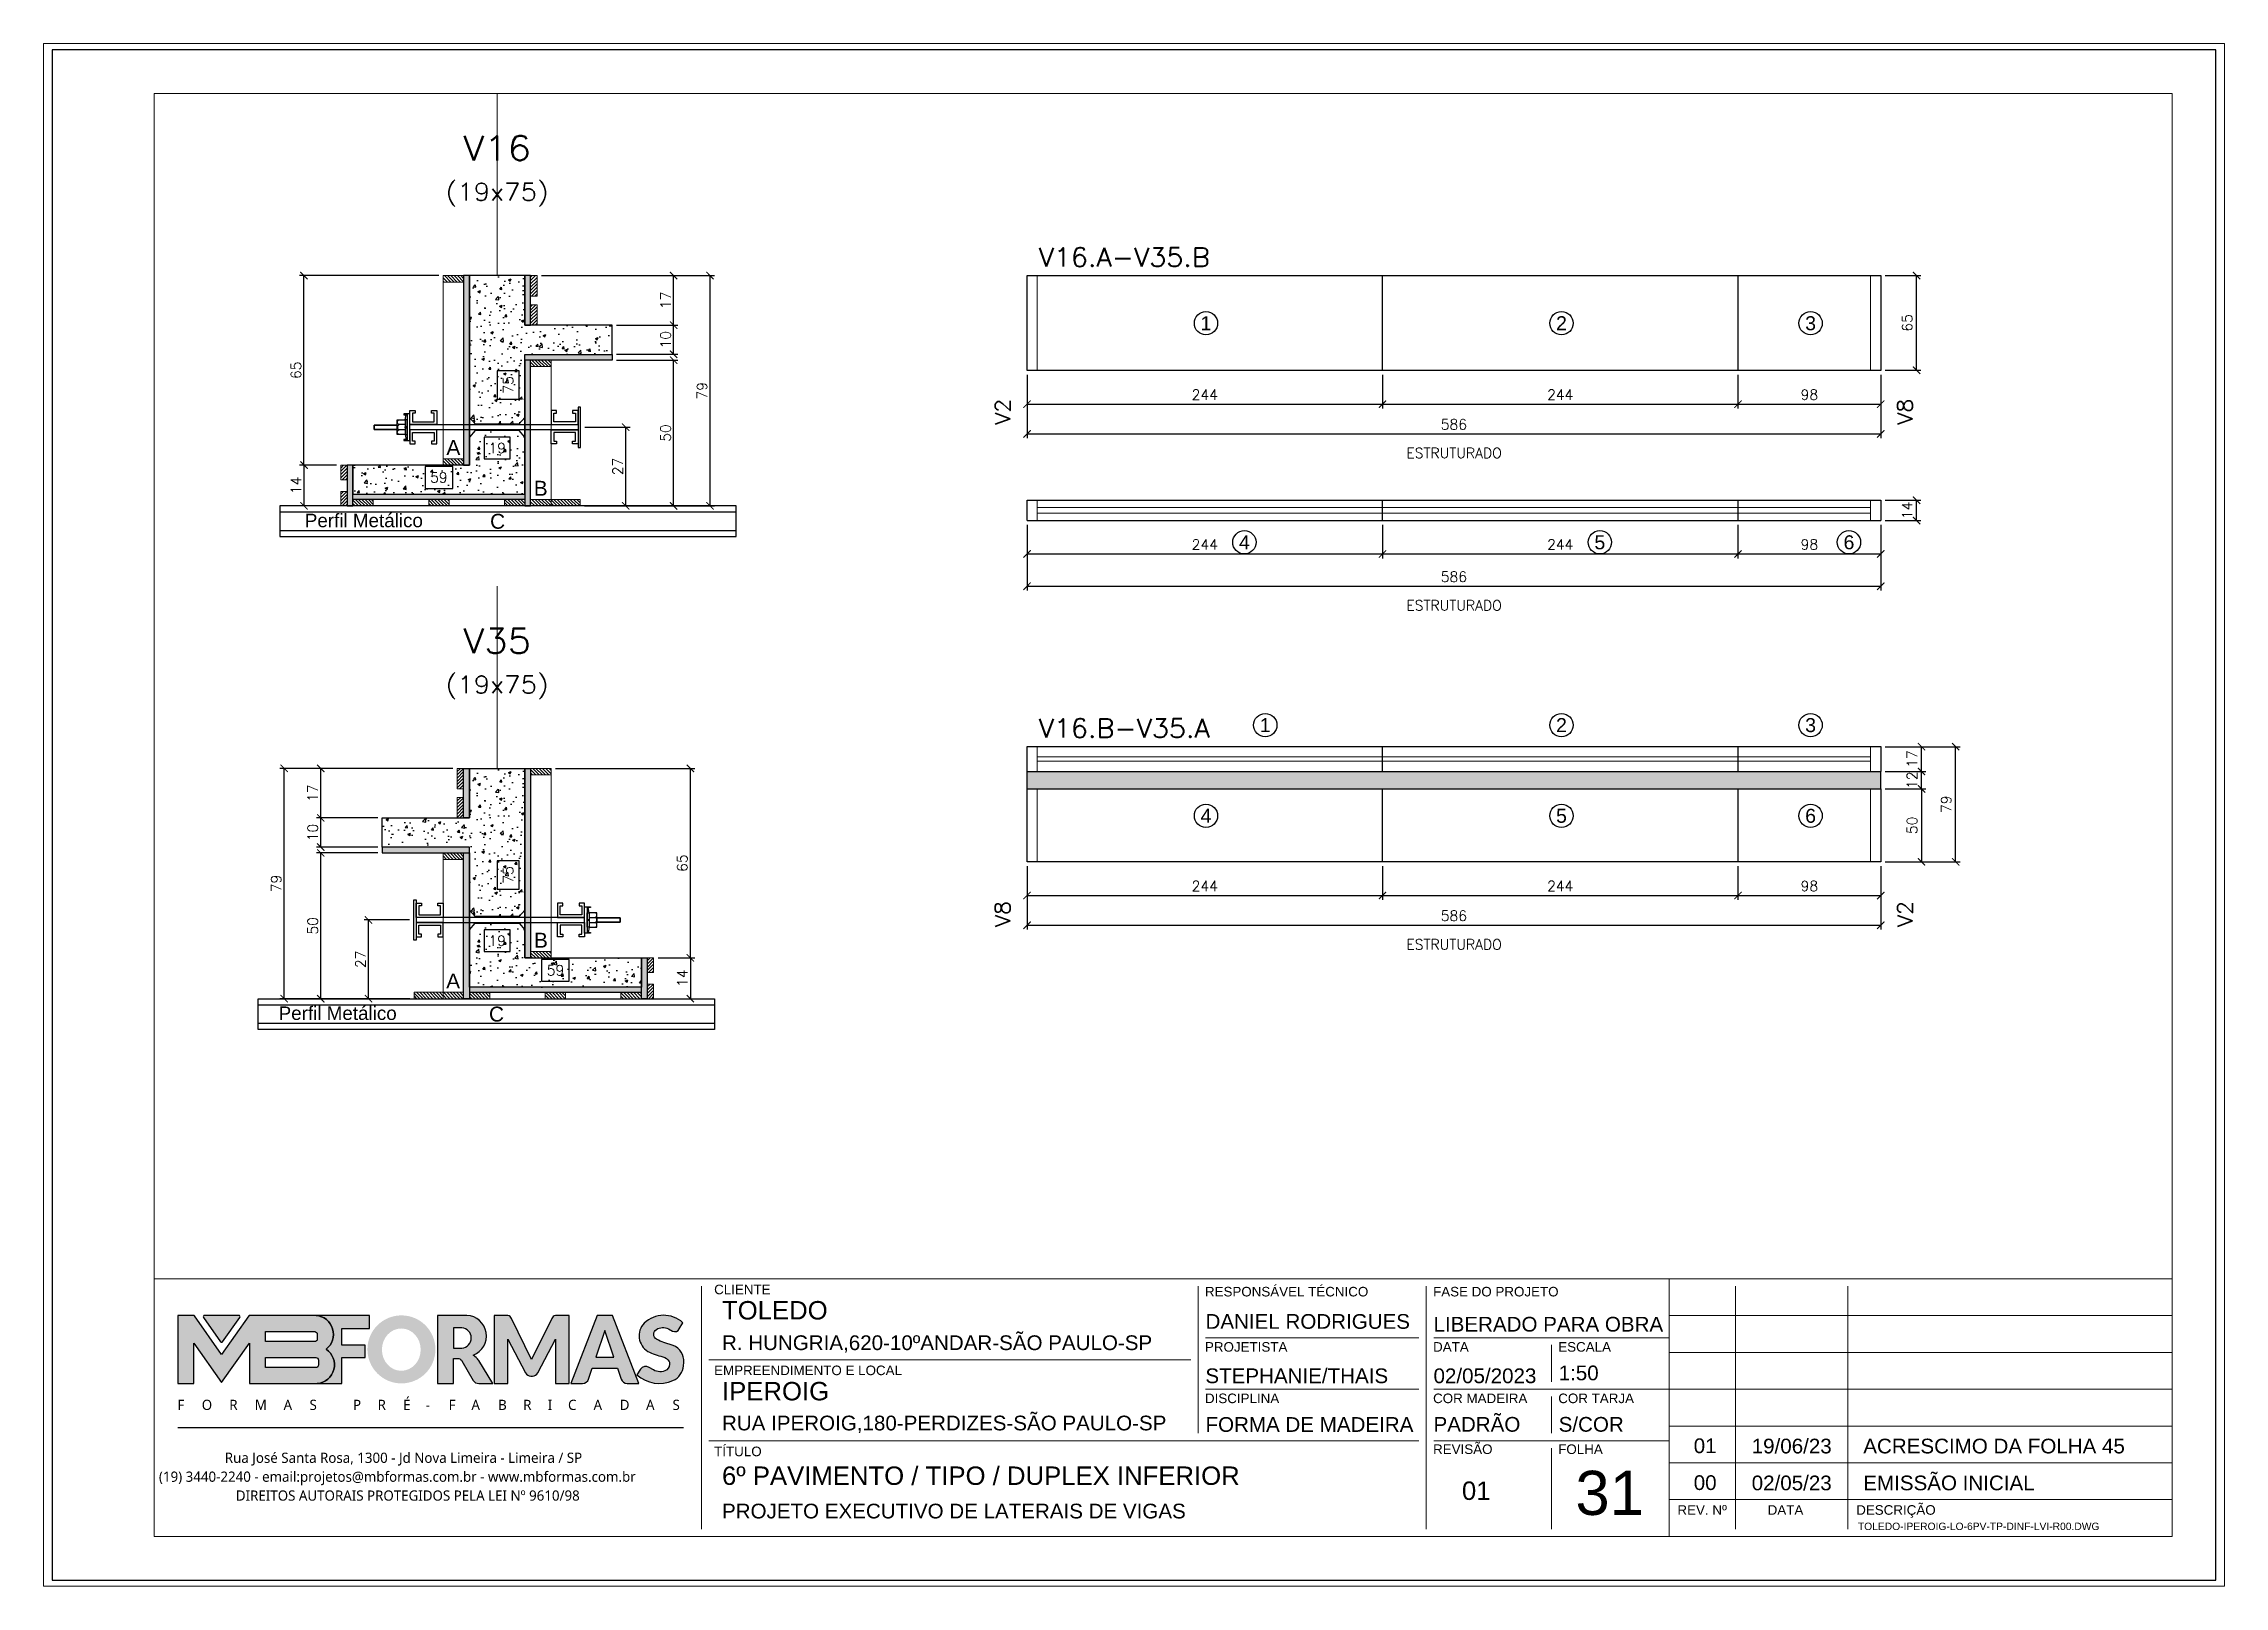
# Paper-space layout '31' of a CAD drawing. Extents: x 399.1 to 428.8, y 284.8 to 305.8.
# The model-space entities are those that its viewports show. They can reach past a viewport. Long polylines and large blocks are cut down to what shows.
import ezdxf
from ezdxf.enums import TextEntityAlignment as Align

# ---------------------------------------------------------------- set-up
doc = ezdxf.new("R2010")
doc.units = 0
doc.header["$PDMODE"] = 2
doc.header["$PDSIZE"] = 10
doc.linetypes.add('CABLIN', pattern=[0.35, 0.25, -0.1])
doc.linetypes.add('HIDDEN', pattern=[9.525, 6.35, -3.175])
doc.layers.get('0').update_dxf_attribs({"lineweight": 13})
doc.layers.get('Defpoints').update_dxf_attribs({"lineweight": 13})
for name, color, linetype in [('Barra de Ancoragem', 20, 'Continuous'), ('Concreto', 250, 'HIDDEN'), ('Cota', 4, 'Continuous'), ('Cota Seção (2x)', 4, 'Continuous'), ('Hachura', 252, 'CABLIN'), ('MB Logo', 255, 'Continuous'), ('Painéis', 200, 'Continuous'), ('Perfil Metálico', 224, 'Continuous'), ('Romaneio', 10, 'Continuous'), ('Texto de Titulo', 7, 'Continuous'), ('Texto Qtd Sarr', 242, 'Continuous'), ('Tubo de PVC', 51, 'Continuous')]:
    doc.layers.add(name, color=color, linetype=linetype)
for name, color, linetype, lineweight in [('FOLHA MB', 7, 'Continuous', 13), ('Madeira', 100, 'Continuous', 13), ('N° Folha', 5, 'Continuous', 13), ('Sarr 2.2x7', 40, 'Continuous', 9), ('Texto Seção', 7, 'Continuous', 15)]:
    doc.layers.add(name, color=color, linetype=linetype, lineweight=lineweight)
doc.layers.add('Laje_Perimetro', color=7, linetype='Continuous', plot=False)
doc.layers.add('VIEW', color=252, linetype='Continuous', lineweight=13, plot=False)
doc.styles.add('ARIAL', font='arial.ttf', dxfattribs={"oblique": 15, "height": 25})
doc.styles.add('MB_C01', font='arial.ttf', dxfattribs={"height": 1.3})
doc.styles.add('MB_C02', font='arial.ttf', dxfattribs={"height": 2})
doc.styles.add('MB_C03', font='arial.ttf', dxfattribs={"height": 2.5})
doc.styles.add('MB_C04', font='arial.ttf', dxfattribs={"height": 6})
doc.styles.add('MtXpl_Lucida_Sans_Un', font='l_10646.ttf')
doc.styles.add('REGUA-120', font='ROMANS.shx', dxfattribs={"height": 15})
doc.styles.add('ROMANS', font='romans.shx')
doc.dimstyles.new('Cota Paínel', dxfattribs={"dimtxt": 7, "dimasz": 5, "dimexe": 3, "dimexo": 3, "dimgap": 3, "dimtad": 1, "dimdec": 1, "dimzin": 12, "dimdsep": 46, "dimtxsty": 'ROMANS', "dimblk": 'ARCHTICK', "dimcen": 0, "dimclrd": 4, "dimclre": 4, "dimclrt": 1, "dimadec": 1, "dimazin": 3, "dimtfac": 1, "dimtdec": 1, "dimtmove": 0, "dimatfit": 3, "dimldrblk": 'OBLIQUE', "dimfxl": 1, "dimtolj": 1, "dimtzin": 12, "dimarcsym": 0})
doc.dimstyles.new('Cota Seção (2x)', dxfattribs={"dimtxt": 7, "dimasz": 5, "dimexe": 3, "dimexo": 3, "dimgap": 2, "dimtad": 3, "dimdec": 1, "dimlfac": 0.5, "dimzin": 12, "dimdsep": 46, "dimtxsty": 'ROMANS', "dimblk": 'ARCHTICK', "dimcen": 0, "dimclrd": 4, "dimclre": 4, "dimclrt": 1, "dimadec": 1, "dimazin": 3, "dimtfac": 1, "dimtdec": 1, "dimtmove": 0, "dimatfit": 3, "dimldrblk": 'OBLIQUE', "dimfxl": 1, "dimtolj": 1, "dimtzin": 12, "dimarcsym": 0})
doc.dimstyles.new('Cota Seção interna', dxfattribs={"dimtxt": 7, "dimasz": 6, "dimexe": 0.18, "dimexo": 2, "dimgap": -4, "dimtad": 3, "dimdec": 1, "dimlfac": 0.5, "dimzin": 12, "dimdsep": 46, "dimtxsty": 'ROMANS', "dimblk": 'ARCHTICK', "dimcen": 0.09, "dimse1": 1, "dimse2": 1, "dimsd1": 1, "dimsd2": 1, "dimclrd": 180, "dimclre": 5, "dimclrt": 1, "dimadec": 0, "dimazin": 3, "dimtfac": 1, "dimtdec": 1, "dimtofl": 0, "dimtmove": 0, "dimatfit": 3, "dimldrblk": 'ARCHTICK', "dimfxl": 1, "dimtolj": 1, "dimtzin": 0, "dimarcsym": 0})
pattern_1 = [(45, (-7335.7746, 24555.8796), (-1.12253202, 1.12253202), [])]
pattern_2 = [(45, (-7335.7746, 24217.8203), (-1.12253202, 1.12253202), [])]
pattern_3 = [(45, (-7415.7726, 24289.0796), (-1.12253202, 1.12253202), [])]
pattern_4 = [(45, (-7205.3767, 23951.0203), (-1.12253202, 1.12253202), [])]

psp = doc.layouts.new('31')

msp = doc.modelspace()

# ---------------------------------------------------------------- texts
at = {"layer": 'N° Folha', "color": 5, "style": 'MB_C04'}
msp.add_text('31', height=30.306, dxfattribs=at).set_placement((-14875.91, 677))
at = {"layer": 'Painéis', "color": 1, "char_height": 7, "attachment_point": 5, "style": 'ROMANS'}
for insert in [(-14959.15, 1405.58), (-14959.15, 1301.04), (-14959.15, 1068.44)]:
    msp.add_mtext('\\A1;ESTRUTURADO', dxfattribs=dict(at, insert=insert))
at = {"layer": 'Romaneio', "color": 0, "style": 'ARIAL'}
for s, p in [('1', (-15129.46, 1494.62)), ('2', (-14885.46, 1494.62)), ('3', (-14714.46, 1494.62)), ('4', (-15103.11, 1344.31)), ('5', (-14859.11, 1344.31)), ('6', (-14688.11, 1344.31)), ('1', (-15088.76, 1218.9)), ('2', (-14885.46, 1218.9)), ('3', (-14714.46, 1218.9)), ('4', (-15129.46, 1156.68)), ('5', (-14885.46, 1156.68)), ('6', (-14714.46, 1156.68))]:
    msp.add_text(s, height=9.6, dxfattribs=at).set_placement(p, align=Align.MIDDLE_CENTER)
at = {"layer": 'Texto Seção', "style": 'REGUA-120', "width": 1.05}
for s, p in [('V16.A-V35.B', (-15244.42, 1533.45)), ('V16.B-V35.A', (-15244.42, 1210.3))]:
    msp.add_text(s, height=13, dxfattribs=at).set_placement(p)
for s, p in [('V2', (-15269.08, 1433.78)), ('V8', (-14649.65, 1433.78)), ('V8', (-15269.08, 1089.2)), ('V2', (-14649.65, 1089.2))]:
    msp.add_text(s, height=10.4, rotation=90, dxfattribs=at).set_placement(p, align=Align.MIDDLE_CENTER)
at = {"layer": 'Texto Seção', "color": 0, "linetype": 'Continuous', "style": 'ARIAL'}
for s, p in [('A', (-15646.09, 1409.39)), ('B', (-15586.09, 1381.39)), ('C', (-15615.73, 1358.72)), ('B', (-15585.95, 1071.33)), ('A', (-15646.23, 1043.33)), ('C', (-15616.46, 1020.66))]:
    msp.add_text(s, height=10.22, dxfattribs=at).set_placement(p, align=Align.MIDDLE_CENTER)
at = {"layer": 'Texto Seção', "style": 'ARIAL'}
for p in [(-15707.51, 1359.3), (-15725.48, 1021.24)]:
    msp.add_text('Perfil Metálico', height=9.24, dxfattribs=at).set_placement(p, align=Align.MIDDLE_CENTER)

# ---------------------------------------------------------------- blocks, each defined once
blk = doc.blocks.new('MB-NOVO')
at = {"layer": 'MB Logo', "linetype": 'Continuous'}
h = blk.add_hatch(color=256, dxfattribs=at)
h.dxf.hatch_style = 1
h.set_gradient(color1=(242, 132, 69), color2=(247, 180, 141), rotation=90, tint=1)
h.paths.add_polyline_path([(-18529.6, 10980.8), (-18475.7, 10980.8, 0.706757), (-18468.7, 11008, 0.681802), (-18476.7, 11034.9), (-18529.4, 11034.9, 0.243712), (-18530.2, 11034.5), (-18551.7, 11003.9), (-18573.3, 11034.5, 0.243712), (-18574.1, 11034.9), (-18586.5, 11034.9), (-18586.5, 10980.8), (-18573.9, 10980.8), (-18573.9, 11012.9), (-18551.7, 10981.5), (-18529.6, 11012.9)])
h.paths.add_polyline_path([(-18516.8, 11014.1), (-18516.8, 11022), (-18477.8, 11022, -0.414214), (-18475.8, 11020), (-18475.8, 11016.1, -0.414214), (-18477.8, 11014.1)], flags=16)
h.paths.add_polyline_path([(-18516.8, 11001.4), (-18476.8, 11001.4, -0.414214), (-18474.8, 10999.4), (-18474.8, 10995.5, -0.414214), (-18476.8, 10993.5), (-18516.8, 10993.5)], flags=16)
at = {"layer": 'MB Logo', "true_color": 0x262626}
h = blk.add_hatch(color=250, dxfattribs=at)
h.dxf.hatch_style = 1
h.paths.add_polyline_path([(-18537.3, 11033.3, 0.60809), (-18538.1, 11034.9), (-18565.3, 11034.9, 0.60809), (-18566.1, 11033.3), (-18552.5, 11014, 0.518202), (-18550.9, 11014)])
h = blk.add_hatch(color=250, dxfattribs=at)
h.dxf.hatch_style = 1
h.paths.add_polyline_path([(-18456.2, 11011.3), (-18456.2, 11024.6), (-18434.2, 11024.6), (-18434.2, 11034.9), (-18476.7, 11034.9, -0.681802), (-18468.7, 11008, -0.706757), (-18475.7, 10980.8), (-18456.2, 10980.8), (-18456.2, 11001.4), (-18437.8, 11001.4), (-18437.8, 11011.3)])
h = blk.add_hatch(color=250, dxfattribs=at)
h.dxf.hatch_style = 1
h.paths.add_polyline_path([(-18435.9, 11007.9, 1), (-18381.9, 11007.9, 1)])
edge = h.paths.add_edge_path(flags=16)
edge.add_ellipse((-18409, 11007.7), major_axis=(0, 16.8), ratio=0.916255, start_angle=0, end_angle=360)
h = blk.add_hatch(color=250, dxfattribs=at)
h.dxf.hatch_style = 1
h.paths.add_polyline_path([(-18357, 11034.9), (-18380.2, 11034.9), (-18380.2, 10980.8), (-18367.6, 10980.8), (-18367.6, 11000.7), (-18363.4, 11000.7, -0.195765), (-18360.9, 10998.9), (-18351.8, 10983.2, 0.261385), (-18347.5, 10980.8), (-18336.4, 10980.8), (-18347.5, 10999, 0.082429), (-18349.6, 11001.5), (-18351.9, 11003.4, 0.81838)])
h.paths.add_polyline_path([(-18360.8, 11009), (-18367.6, 11009), (-18367.6, 11025), (-18360.8, 11025, -0.92578)], flags=16)
h = blk.add_hatch(color=250, dxfattribs=at)
h.dxf.hatch_style = 1
h.paths.add_polyline_path([(-18286.6, 11015.9), (-18286.6, 10980.8), (-18275.8, 10980.8), (-18275.8, 11034.9), (-18286.6, 11034.9, 0.216647), (-18289.4, 11032.4), (-18305.5, 10999.8), (-18321.6, 11032.7, 0.199908), (-18324.3, 11034.9), (-18335.2, 11034.9), (-18335.2, 10980.8), (-18324.3, 10980.8), (-18324.3, 11015.9), (-18310.4, 10989.3, 0.279644), (-18306, 10986.6, 0.340986), (-18300.5, 10989.3)])
h = blk.add_hatch(color=250, dxfattribs=at)
h.dxf.hatch_style = 1
h.paths.add_polyline_path([(-18274.4, 10980.8), (-18265, 10980.8, 0.322517), (-18260.2, 10984.3), (-18257.3, 10993), (-18237.2, 10993), (-18234.3, 10984.3, 0.322517), (-18229.5, 10980.8), (-18220.3, 10980.8), (-18241.2, 11034.9), (-18253.4, 11034.9)])
h.paths.add_polyline_path([(-18254.4, 11001.6), (-18247.3, 11023), (-18240.1, 11001.6)], flags=16)
h = blk.add_hatch(color=250, dxfattribs=at)
h.dxf.hatch_style = 1
h.paths.add_polyline_path([(-18206, 11024, -0.247671), (-18196.9, 11024.3), (-18193.5, 11022.5, 0.40799), (-18188.2, 11024.1), (-18185.4, 11029.1, 0.392837), (-18216.2, 11028.7, 0.467779), (-18213.3, 11006.3, 0.077523), (-18201.2, 11002.1, -0.214206), (-18196.1, 10997.9, -0.284295), (-18198.2, 10991.4, -0.26924), (-18208.8, 10991.6), (-18212.2, 10993.6, 0.407727), (-18219, 10992.1), (-18221.8, 10987.7, 0.296878), (-18193.2, 10983.1, 0.272251), (-18184.9, 10995.3), (-18184.6, 10997.9, 0.348906), (-18193.7, 11011.2), (-18200.4, 11013.5, -0.045018), (-18205.8, 11015.7, -0.618284)])
at = {"layer": 'MB Logo', "linetype": 'Continuous'}
blk.add_line((-18586.5, 10945.9), (-18184.8, 10945.9), dxfattribs=at)
at = {"layer": 'MB Logo', "color": 23, "linetype": 'Continuous', "true_color": 0xf28445}
for points in [[(-18573.3, 11034.5, 0.243712), (-18574.1, 11034.9), (-18586.5, 11034.9), (-18586.5, 10980.8), (-18573.9, 10980.8), (-18573.9, 11012.9), (-18551.7, 10981.5), (-18529.6, 11012.9), (-18529.6, 10980.8), (-18475.7, 10980.8, 0.706757), (-18468.7, 11008, 0.681802), (-18476.7, 11034.9), (-18529.4, 11034.9, 0.243712), (-18530.2, 11034.5), (-18551.7, 11003.9)], [(-18516.8, 11022), (-18477.8, 11022, -0.414214), (-18475.8, 11020), (-18475.8, 11016.1, -0.414214), (-18477.8, 11014.1), (-18516.8, 11014.1)], [(-18516.8, 11001.4), (-18476.8, 11001.4, -0.414214), (-18474.8, 10999.4), (-18474.8, 10995.5, -0.414214), (-18476.8, 10993.5), (-18516.8, 10993.5)]]:
    blk.add_lwpolyline(points, format="xyb", close=True, dxfattribs=at)
at = {"layer": 'MB Logo', "color": 250, "true_color": 0x262626}
for points in [[(-18537.3, 11033.3, 0.60809), (-18538.1, 11034.9), (-18565.3, 11034.9, 0.60809), (-18566.1, 11033.3), (-18552.5, 11014, 0.518202), (-18550.9, 11014)], [(-18437.8, 11011.3), (-18456.2, 11011.3), (-18456.2, 11024.6), (-18434.2, 11024.6), (-18434.2, 11034.9), (-18476.7, 11034.9, -0.681802), (-18468.7, 11008, -0.706757), (-18475.7, 10980.8), (-18456.2, 10980.8), (-18456.2, 11001.4), (-18437.8, 11001.4)], [(-18347.5, 10980.8), (-18336.4, 10980.8), (-18347.5, 10999, 0.082429), (-18349.6, 11001.5), (-18351.9, 11003.4, 0.81838), (-18357, 11034.9), (-18380.2, 11034.9), (-18380.2, 10980.8), (-18367.6, 10980.8), (-18367.6, 11000.7), (-18363.4, 11000.7, -0.209789), (-18360.8, 10998.7), (-18351.8, 10983.2, 0.261385)], [(-18286.6, 11015.9), (-18286.6, 10980.8), (-18275.8, 10980.8), (-18275.8, 11034.9), (-18286.6, 11034.9, 0.216647), (-18289.4, 11032.4), (-18305.5, 10999.8), (-18321.5, 11032.4, 0.216647), (-18324.3, 11034.9), (-18335.2, 11034.9), (-18335.2, 10980.8), (-18324.3, 10980.8), (-18324.3, 11015.9), (-18310.4, 10989.3, 0.279644), (-18306, 10986.6), (-18304.9, 10986.6, 0.279644), (-18300.5, 10989.3)], [(-18265, 10980.8, 0.322517), (-18260.2, 10984.3), (-18257.3, 10993), (-18237.2, 10993), (-18234.3, 10984.3, 0.322517), (-18229.5, 10980.8), (-18220.3, 10980.8), (-18241.2, 11034.9), (-18253.4, 11034.9), (-18274.4, 10980.8)], [(-18206.2, 11015.9, -0.549626), (-18206.4, 11023.8, -0.258723), (-18196.9, 11024.3), (-18193.5, 11022.5, 0.40799), (-18188.2, 11024.1), (-18185.4, 11029.1, 0.392837), (-18216.2, 11028.7, 0.467779), (-18213.3, 11006.3, 0.077523), (-18201.2, 11002.1, -0.203897), (-18196.3, 10998.2), (-18196.1, 10997.8, -0.267611), (-18198, 10991.6), (-18198.5, 10991.3, -0.261145), (-18208.8, 10991.6), (-18212.2, 10993.6, 0.407727), (-18219, 10992.1), (-18221.8, 10987.7, 0.296878), (-18193.2, 10983.1, 0.265963), (-18184.9, 10994.9), (-18184.7, 10997.6, 0.340466), (-18193.1, 11011), (-18200.4, 11013.5, -0.049298)], [(-18367.6, 11009), (-18360.8, 11009, 0.92578), (-18360.8, 11025), (-18367.6, 11025)]]:
    blk.add_lwpolyline(points, format="xyb", close=True, dxfattribs=at)
blk.add_lwpolyline([(-18247.3, 11023), (-18254.4, 11001.6), (-18240.1, 11001.6)], close=True, dxfattribs=at)
at = {"layer": 'MB Logo', "color": 250, "true_color": 0x262626, "style": 'MtXpl_Lucida_Sans_Un'}
for s, height, p in [('F', 8.12, (-18586.8, 10959.8)), ('O', 8.12, (-18567.5, 10959.8)), ('R', 8.12, (-18545.6, 10959.8)), ('M', 8.12, (-18525.4, 10959.8)), ('A', 8.12, (-18502.5, 10959.8)), ('S', 8.12, (-18481.9, 10959.8)), ('P', 8.12, (-18447.3, 10959.8)), ('R', 8.12, (-18427.8, 10959.8)), ('É', 8.12, (-18407.5, 10959.8)), ('F', 8.12, (-18371.4, 10959.8)), ('A', 8.12, (-18353.3, 10959.8)), ('B', 8.12, (-18332.1, 10959.8)), ('R', 8.12, (-18312.2, 10959.8)), ('I', 8.12, (-18292.7, 10959.8)), ('C', 8.12, (-18276.6, 10959.8)), ('A', 8.12, (-18256.3, 10959.8)), ('D', 8.12, (-18235.5, 10959.8)), ('A', 8.12, (-18214.6, 10959.8)), ('S', 8.12, (-18193.6, 10959.8)), ('-', 8.12, (-18389.6, 10959.8)), ('DIREITOS AUTORAIS PROTEGIDOS PELA LEI Nº 9610/98', 8.122, (-18540.4, 10887.8))]:
    blk.add_text(s, height=height, dxfattribs=at).set_placement(p)
at = {"layer": 'MB Logo', "style": 'MtXpl_Lucida_Sans_Un'}
for s, p in [('Rua José Santa Rosa, 1300 - Jd Nova Limeira - Limeira / SP', (-18549.2, 10917.8)), ('(19) 3440-2240 - email:projetos@mbformas.com.br - www.mbformas.com.br', (-18601.5, 10902.8))]:
    blk.add_text(s, height=8.122, dxfattribs=at).set_placement(p)
blk = doc.blocks.new('A$C169d8357')
at = {"layer": 'FOLHA MB', "color": 1}
for p, q in [((1109.8, 356.7), (70, 356.7)), ((445.6, 351.7), (445.6, 185)), ((786.6, 351.7), (786.6, 250.7)), ((943.1, 351.7), (943.1, 185)), ((1109.8, 356.7), (1109.8, 179.9)), ((1455, 356.7), (1109.8, 356.7)), ((1155.3, 185), (1155.3, 351.7)), ((1232.6, 351.7), (1232.6, 185)), ((1455, 331.5), (1109.8, 331.5)), ((938.1, 316.3), (791.6, 316.3)), ((1109.8, 316.3), (948.2, 316.3)), ((781.5, 301.2), (450.7, 301.2)), ((1029, 311.3), (1029, 286)), ((1455, 306.2), (1109.8, 306.2)), ((938.1, 281), (791.6, 281)), ((1109.8, 281), (948.2, 281)), ((1029, 275.9), (1029, 250.7)), ((1455, 281), (1109.8, 281)), ((1455, 255.7), (1109.8, 255.7)), ((938.1, 245.6), (450.7, 245.6)), ((1109.8, 245.6), (948.2, 245.6)), ((1029, 240.6), (1029, 185)), ((1455, 230.4), (1109.8, 230.4)), ((1455, 205.2), (1109.8, 205.2))]:
    blk.add_line(p, q, dxfattribs=at)
for points in [[(0, 1199.9), (0, 149.9), (1485, 149.9), (1485, 1199.9)], [(70, 1169.9), (70, 179.9), (1455, 179.9), (1455, 1169.9)]]:
    blk.add_lwpolyline(points, close=True, dxfattribs=at)
at = {"layer": 'MB Logo', "xscale": 0.8642040370897565, "yscale": 0.8642040370897565, "zscale": 0.8642040370897565}
blk.add_blockref('MB-NOVO', (16148.7, -9204.8), dxfattribs=at)
at = {"layer": 'FOLHA MB', "color": 6}
for s, height, style, p in [('CLIENTE', 6.57, 'MB_C01', (454.3, 346.1)), ('RESPONSÁVEL TÉCNICO', 6.566, 'MB_C01', (791.2, 344.6)), ('FASE DO PROJETO', 6.566, 'MB_C01', (947.8, 344.6)), ('R. HUNGRIA,620-10ºANDAR-SÃO PAULO-SP', 10.102, 'MB_C02', (459.7, 307.8)), ('PROJETISTA', 6.57, 'MB_C01', (791.2, 306.7)), ('DATA', 6.57, 'MB_C01', (947.8, 306.7)), ('ESCALA', 6.57, 'MB_C01', (1033.7, 306.7)), ('EMPREENDIMENTO E LOCAL', 6.566, 'MB_C01', (454.3, 290.6)), ('DISCIPLINA', 6.57, 'MB_C01', (791.2, 271.4)), ('COR MADEIRA', 6.566, 'MB_C01', (947.8, 271.4)), ('COR TARJA', 6.57, 'MB_C01', (1033.7, 271.4)), ('RUA IPEROIG,180-PERDIZES-SÃO PAULO-SP', 10.102, 'MB_C02', (459.7, 252.7)), ('TÍTULO', 6.57, 'MB_C01', (454.3, 235)), ('REVISÃO', 6.57, 'MB_C01', (947.8, 236.5)), ('FOLHA', 6.57, 'MB_C01', (1033.7, 236.5)), ('PROJETO EXECUTIVO DE LATERAIS DE VIGAS', 10.102, 'MB_C02', (459.7, 192.3))]:
    blk.add_text(s, height=height, dxfattribs=dict(at, style=style)).set_placement(p)
at = {"layer": 'FOLHA MB', "color": 5}
for s, height, style, p in [('TOLEDO', 12.63, 'MB_C03', (459.7, 328.8)), ('DANIEL RODRIGUES', 10.102, 'MB_C02', (791.6, 322.4)), ('LIBERADO PARA OBRA', 10.102, 'MB_C02', (948.1, 320.5)), ('IPEROIG', 12.63, 'MB_C03', (459.7, 273.3)), ('STEPHANIE/THAIS', 10.102, 'MB_C02', (791.5, 285.1)), ('02/05/2023', 10.1, 'MB_C02', (948.1, 285.1)), ('1:50', 10.1, 'MB_C02', (1034, 287.1)), ('FORMA DE MADEIRA', 10.102, 'MB_C02', (791.6, 251.7)), ('PADRÃO', 10.1, 'MB_C02', (948.1, 251.8)), ('S/COR', 10.1, 'MB_C02', (1034, 251.8)), ('01', 10.1, 'MB_C02', (1126.7, 237.1)), ('19/06/23', 10.1, 'MB_C02', (1166.5, 236.9)), ('ACRESCIMO DA FOLHA 45', 10.102, 'MB_C02', (1243.1, 236.9)), ('6º PAVIMENTO / TIPO / DUPLEX INFERIOR', 12.628, 'MB_C03', (459.7, 215.3)), ('01', 12.63, 'MB_C03', (967.6, 205)), ('00', 10.1, 'MB_C02', (1126.7, 211.8)), ('02/05/23', 10.1, 'MB_C02', (1166.5, 211.6)), ('EMISSÃO INICIAL', 10.102, 'MB_C02', (1243.1, 211.6))]:
    blk.add_text(s, height=height, dxfattribs=dict(at, style=style)).set_placement(p)
at = {"layer": 'FOLHA MB', "color": 6, "style": 'MB_C01'}
for s, p in [('REV. Nº', (1132.5, 198.1)), ('DATA', (1189.7, 198.1)), ('DESCRIÇÃO', (1265.5, 198.1))]:
    blk.add_text(s, height=6.57, dxfattribs=at).set_placement(p, align=Align.MIDDLE_CENTER)
at = {"layer": 'FOLHA MB', "insert": (1239.4, 189.4), "char_height": 5.051, "width": 210.818, "attachment_point": 1, "style": 'MB_C04'}
blk.add_mtext('TOLEDO-IPEROIG-LO-6PV-TP-DINF-LVI-R00.DWG', dxfattribs=at)
blk = doc.blocks.new('titulo1')
at = {"layer": 'Defpoints', "color": 252, "linetype": 'HIDDEN', "ltscale": 2}
blk.add_line((0, 0), (0, 125), dxfattribs=at)
at = {"layer": 'Defpoints', "style": 'ROMANS', "oblique": 15}
blk.add_attdef('FOLHA', text='', height=10, dxfattribs=at).set_placement((0, 15.6), align=Align.MIDDLE_CENTER)
at = {"layer": 'Texto Qtd Sarr', "color": 3, "style": 'ROMANS', "oblique": 15}
for tag, height, p in [('TITULO', 17, (0, 71.4)), ('SEÇÃO', 12, (0, 41.5))]:
    blk.add_attdef(tag, text='', height=height, dxfattribs=at).set_placement(p, align=Align.MIDDLE_CENTER)
blk = doc.blocks.new('*D952')
at = {"layer": 'Cota Seção (2x)', "color": 180, "lineweight": -2, "transparency": 16777216}
for p, q in [((-15646.5, 1396.3), (-15665.5, 1396.3)), ((-15665.5, 1396.3), (-15665.5, 1381.3)), ((-15646.5, 1381.3), (-15646.5, 1396.3)), ((-15665.5, 1381.3), (-15646.5, 1381.3))]:
    blk.add_line(p, q, dxfattribs=at)
at = {"layer": 'Defpoints', "color": 0, "transparency": 16777216}
for p in [(-15715, 1377.3), (-15715, 1377.3), (-15597, 1377.3)]:
    blk.add_point(p, dxfattribs=at)
at = {"layer": 'Cota Seção (2x)', "color": 1, "transparency": 16777216, "insert": (-15656, 1388.8), "char_height": 7, "attachment_point": 5, "style": 'ROMANS'}
blk.add_mtext('\\A1;59', dxfattribs=at)
blk = doc.blocks.new('_ArchTick')
at = {"color": 0, "linetype": 'ByBlock', "const_width": 0.15}
blk.add_lwpolyline([(-0.5, -0.5), (0.5, 0.5)], dxfattribs=at)
blk = doc.blocks.new('DSADSAD')
at = {"layer": 'Barra de Ancoragem'}
for p, q in [((-12991, 7698.4), (-13009.2, 7698.4)), ((-13005.1, 7696.9), (-13008.6, 7697.6)), ((-12995.1, 7696.9), (-12991.5, 7697.6))]:
    blk.add_line(p, q, dxfattribs=at)
at = {"layer": 'Barra de Ancoragem', "flags": 128}
for points in [[(-13009.2, 7700.2), (-12991, 7700.2), (-12991, 7698.4), (-13009.2, 7698.4)], [(-13008.6, 7698.4), (-13008.6, 7696), (-13009.2, 7696), (-13009.2, 7698.4)], [(-12995.1, 7698.4), (-12995.1, 7696.9), (-13005.1, 7696.9), (-13005.1, 7698.4)], [(-12991, 7698.4), (-12991, 7696), (-12991.5, 7696), (-12991.5, 7698.4)]]:
    blk.add_lwpolyline(points, close=True, dxfattribs=at)
for points in [[(-13005.1, 7696.9), (-13005.1, 7691.6), (-12995.1, 7691.6), (-12995.1, 7696.9)], [(-13000.4, 7696.9), (-13000.4, 7698.4), (-12999.8, 7698.4), (-12999.8, 7696.9), (-13000.4, 7696.9), (-12999.8, 7696.9)]]:
    blk.add_lwpolyline(points, dxfattribs=at)
for points in [[(-13001.9, 7696.9), (-13001.9, 7692.8, 0.666667), (-12998.3, 7692.8, 0.666667)], [(-12998.3, 7696.9), (-12998.3, 7692.8, 0.729796), (-12995.1, 7692.8, 0.729796)]]:
    blk.add_lwpolyline(points, format="xyb", dxfattribs=at)
at = {"layer": 'Barra de Ancoragem'}
blk.add_arc((-13003.5, 7693.3), 1.7, 197.7564, 342.2436, dxfattribs=at)
blk = doc.blocks.new('*D953')
at = {"layer": 'Cota', "color": 4, "lineweight": -2, "transparency": 16777216}
for p, q in [((-15555.9, 1423.3), (-15524.8, 1423.3)), ((-15527.8, 1369.3), (-15527.8, 1423.3)), ((-15556, 1369.3), (-15524.8, 1369.3))]:
    blk.add_line(p, q, dxfattribs=at)
at = {"layer": 'Defpoints', "color": 0, "transparency": 16777216}
for p in [(-15558.9, 1423.3), (-15527.8, 1423.3), (-15559, 1369.3)]:
    blk.add_point(p, dxfattribs=at)
at = {"layer": 'Cota', "color": 4, "lineweight": -2, "transparency": 16777216, "xscale": 5, "yscale": 5, "zscale": 5}
for p, rotation in [((-15527.8, 1423.3), 90), ((-15527.8, 1369.3), 270)]:
    blk.add_blockref('_ArchTick', p, dxfattribs=dict(at, rotation=rotation))
at = {"layer": 'Cota', "color": 1, "transparency": 16777216, "insert": (-15533.3, 1396.3), "char_height": 7, "attachment_point": 5, "rotation": 90, "style": 'ROMANS'}
blk.add_mtext('\\A1;27', dxfattribs=at)
blk = doc.blocks.new('_OBLIQUE')
at = {"color": 0, "linetype": 'ByBlock', "lineweight": -2}
for p, q in [((0, 0), (-1, 0)), ((-0.5, -0.5), (0.5, 0.5))]:
    blk.add_line(p, q, dxfattribs=at)
blk = doc.blocks.new('*D948')
at = {"layer": 'Cota', "color": 4, "lineweight": -2, "transparency": 16777216}
for p, q in [((-15534, 1469.3), (-15491.9, 1469.3)), ((-15494.9, 1369.3), (-15494.9, 1469.3)), ((-15551.6, 1369.3), (-15491.9, 1369.3))]:
    blk.add_line(p, q, dxfattribs=at)
at = {"layer": 'Defpoints', "color": 0, "transparency": 16777216}
for p in [(-15537, 1469.3), (-15494.9, 1469.3), (-15554.6, 1369.3)]:
    blk.add_point(p, dxfattribs=at)
at = {"layer": 'Cota', "color": 4, "lineweight": -2, "transparency": 16777216, "xscale": 5, "yscale": 5, "zscale": 5}
for p, rotation in [((-15494.9, 1469.3), 90), ((-15494.9, 1369.3), 270)]:
    blk.add_blockref('_ArchTick', p, dxfattribs=dict(at, rotation=rotation))
at = {"layer": 'Cota', "color": 1, "transparency": 16777216, "insert": (-15500.4, 1419.3), "char_height": 7, "attachment_point": 5, "rotation": 90, "style": 'ROMANS'}
blk.add_mtext('\\A1;50', dxfattribs=at)
blk = doc.blocks.new('*D949')
at = {"layer": 'Cota', "color": 4, "lineweight": -2, "transparency": 16777216}
for p, q in [((-15534, 1493.3), (-15491.9, 1493.3)), ((-15494.9, 1473.3), (-15494.9, 1493.3)), ((-15534, 1473.3), (-15491.9, 1473.3))]:
    blk.add_line(p, q, dxfattribs=at)
at = {"layer": 'Defpoints', "color": 0, "transparency": 16777216}
for p in [(-15537, 1493.3), (-15494.9, 1493.3), (-15537, 1473.3)]:
    blk.add_point(p, dxfattribs=at)
at = {"layer": 'Cota', "color": 4, "lineweight": -2, "transparency": 16777216, "xscale": 5, "yscale": 5, "zscale": 5}
for p, rotation in [((-15494.9, 1493.3), 90), ((-15494.9, 1473.3), 270)]:
    blk.add_blockref('_ArchTick', p, dxfattribs=dict(at, rotation=rotation))
at = {"layer": 'Cota', "color": 1, "transparency": 16777216, "insert": (-15500.4, 1483.3), "char_height": 7, "attachment_point": 5, "rotation": 90, "style": 'ROMANS'}
blk.add_mtext('\\A1;10', dxfattribs=at)
blk = doc.blocks.new('*D950')
at = {"layer": 'Cota', "color": 4, "lineweight": -2, "transparency": 16777216}
for p, q in [((-15585.6, 1527.3), (-15491.9, 1527.3)), ((-15494.9, 1493.3), (-15494.9, 1527.3)), ((-15534, 1493.3), (-15491.9, 1493.3))]:
    blk.add_line(p, q, dxfattribs=at)
at = {"layer": 'Defpoints', "color": 0, "transparency": 16777216}
for p in [(-15588.6, 1527.3), (-15494.9, 1527.3), (-15537, 1493.3)]:
    blk.add_point(p, dxfattribs=at)
at = {"layer": 'Cota', "color": 4, "lineweight": -2, "transparency": 16777216, "xscale": 5, "yscale": 5, "zscale": 5}
for p, rotation in [((-15494.9, 1527.3), 90), ((-15494.9, 1493.3), 270)]:
    blk.add_blockref('_ArchTick', p, dxfattribs=dict(at, rotation=rotation))
at = {"layer": 'Cota', "color": 1, "transparency": 16777216, "insert": (-15500.4, 1510.3), "char_height": 7, "attachment_point": 5, "rotation": 90, "style": 'ROMANS'}
blk.add_mtext('\\A1;17', dxfattribs=at)
blk = doc.blocks.new('*D951')
at = {"layer": 'Cota', "color": 4, "lineweight": -2, "transparency": 16777216}
for p, q in [((-15585.6, 1527.3), (-15466.9, 1527.3)), ((-15469.9, 1369.3), (-15469.9, 1527.3)), ((-15551.6, 1369.3), (-15466.9, 1369.3))]:
    blk.add_line(p, q, dxfattribs=at)
at = {"layer": 'Defpoints', "color": 0, "transparency": 16777216}
for p in [(-15588.6, 1527.3), (-15469.9, 1527.3), (-15554.6, 1369.3)]:
    blk.add_point(p, dxfattribs=at)
at = {"layer": 'Cota', "color": 4, "lineweight": -2, "transparency": 16777216, "xscale": 5, "yscale": 5, "zscale": 5}
for p, rotation in [((-15469.9, 1527.3), 90), ((-15469.9, 1369.3), 270)]:
    blk.add_blockref('_ArchTick', p, dxfattribs=dict(at, rotation=rotation))
at = {"layer": 'Cota', "color": 1, "transparency": 16777216, "insert": (-15475.4, 1448.3), "char_height": 7, "attachment_point": 5, "rotation": 90, "style": 'ROMANS'}
blk.add_mtext('\\A1;79', dxfattribs=at)
blk = doc.blocks.new('*D954')
at = {"layer": 'Cota', "color": 4, "lineweight": -2, "transparency": 16777216}
for p, q in [((-15656, 1527.3), (-15751.6, 1527.3)), ((-15748.6, 1397.3), (-15748.6, 1527.3)), ((-15736, 1397.3), (-15751.6, 1397.3))]:
    blk.add_line(p, q, dxfattribs=at)
at = {"layer": 'Defpoints', "color": 0, "transparency": 16777216}
for p in [(-15748.6, 1527.3), (-15653, 1527.3), (-15733, 1397.3)]:
    blk.add_point(p, dxfattribs=at)
at = {"layer": 'Cota', "color": 4, "lineweight": -2, "transparency": 16777216, "xscale": 5, "yscale": 5, "zscale": 5}
for p, rotation in [((-15748.6, 1527.3), 90), ((-15748.6, 1397.3), 270)]:
    blk.add_blockref('_ArchTick', p, dxfattribs=dict(at, rotation=rotation))
at = {"layer": 'Cota', "color": 1, "transparency": 16777216, "insert": (-15754.1, 1462.3), "char_height": 7, "attachment_point": 5, "rotation": 90, "style": 'ROMANS'}
blk.add_mtext('\\A1;65', dxfattribs=at)
blk = doc.blocks.new('*D946')
at = {"layer": 'Cota Seção (2x)', "color": 180, "lineweight": -2, "transparency": 16777216}
for p, q in [((-15607, 1416.5), (-15625, 1416.5)), ((-15625, 1416.5), (-15625, 1401.5)), ((-15607, 1401.5), (-15607, 1416.5)), ((-15625, 1401.5), (-15607, 1401.5))]:
    blk.add_line(p, q, dxfattribs=at)
at = {"layer": 'Defpoints', "color": 0, "transparency": 16777216}
for p in [(-15635, 1430), (-15597, 1430), (-15597, 1397.5)]:
    blk.add_point(p, dxfattribs=at)
at = {"layer": 'Cota Seção (2x)', "color": 1, "transparency": 16777216, "insert": (-15616, 1409), "char_height": 7, "attachment_point": 5, "style": 'ROMANS'}
blk.add_mtext('\\A1;19', dxfattribs=at)
blk = doc.blocks.new('*D947')
at = {"layer": 'Cota Seção (2x)', "color": 180, "lineweight": -2, "transparency": 16777216}
for p, q in [((-15601, 1461.9), (-15616, 1461.9)), ((-15616, 1461.9), (-15616, 1442.6)), ((-15601, 1442.6), (-15601, 1461.9)), ((-15616, 1442.6), (-15601, 1442.6))]:
    blk.add_line(p, q, dxfattribs=at)
at = {"layer": 'Defpoints', "color": 0, "transparency": 16777216}
for p in [(-15597, 1527.3), (-15597, 1527.3), (-15597, 1377.3)]:
    blk.add_point(p, dxfattribs=at)
at = {"layer": 'Cota Seção (2x)', "color": 1, "transparency": 16777216, "insert": (-15608.5, 1452.3), "char_height": 7, "attachment_point": 5, "rotation": 90, "style": 'ROMANS'}
blk.add_mtext('\\A1;75', dxfattribs=at)
blk = doc.blocks.new('*D955')
at = {"layer": 'Cota', "color": 4, "lineweight": -2, "transparency": 16777216}
for p, q in [((-15252.3, 1459.3), (-15252.3, 1436.1)), ((-15008.3, 1459.3), (-15008.3, 1436.1)), ((-15252.3, 1439.1), (-15008.3, 1439.1))]:
    blk.add_line(p, q, dxfattribs=at)
at = {"layer": 'Defpoints', "color": 0, "transparency": 16777216}
for p in [(-15252.3, 1462.3), (-15008.3, 1462.3), (-15008.3, 1439.1)]:
    blk.add_point(p, dxfattribs=at)
at = {"layer": 'Cota', "color": 4, "lineweight": -2, "transparency": 16777216, "xscale": 5, "yscale": 5, "zscale": 5, "rotation": 180}
blk.add_blockref('_ArchTick', (-15252.3, 1439.1), dxfattribs=at)
at = {"layer": 'Cota', "color": 4, "lineweight": -2, "transparency": 16777216, "xscale": 5, "yscale": 5, "zscale": 5}
blk.add_blockref('_ArchTick', (-15008.3, 1439.1), dxfattribs=at)
at = {"layer": 'Cota', "color": 1, "transparency": 16777216, "insert": (-15130.3, 1445.6), "char_height": 7, "attachment_point": 5, "style": 'ROMANS'}
blk.add_mtext('\\A1;244', dxfattribs=at)
blk = doc.blocks.new('*D956')
at = {"layer": 'Cota', "color": 4, "lineweight": -2, "transparency": 16777216}
for p, q in [((-15008.3, 1459.3), (-15008.3, 1436.1)), ((-14764.3, 1459.3), (-14764.3, 1436.1)), ((-15008.3, 1439.1), (-14764.3, 1439.1))]:
    blk.add_line(p, q, dxfattribs=at)
at = {"layer": 'Defpoints', "color": 0, "transparency": 16777216}
for p in [(-15008.3, 1462.3), (-14764.3, 1462.3), (-14764.3, 1439.1)]:
    blk.add_point(p, dxfattribs=at)
at = {"layer": 'Cota', "color": 4, "lineweight": -2, "transparency": 16777216, "xscale": 5, "yscale": 5, "zscale": 5, "rotation": 180}
blk.add_blockref('_ArchTick', (-15008.3, 1439.1), dxfattribs=at)
at = {"layer": 'Cota', "color": 4, "lineweight": -2, "transparency": 16777216, "xscale": 5, "yscale": 5, "zscale": 5}
blk.add_blockref('_ArchTick', (-14764.3, 1439.1), dxfattribs=at)
at = {"layer": 'Cota', "color": 1, "transparency": 16777216, "insert": (-14886.3, 1445.6), "char_height": 7, "attachment_point": 5, "style": 'ROMANS'}
blk.add_mtext('\\A1;244', dxfattribs=at)
blk = doc.blocks.new('*D957')
at = {"layer": 'Cota', "color": 4, "lineweight": -2, "transparency": 16777216}
for p, q in [((-14764.3, 1459.3), (-14764.3, 1436.1)), ((-14666.3, 1459.3), (-14666.3, 1436.1)), ((-14764.3, 1439.1), (-14666.3, 1439.1))]:
    blk.add_line(p, q, dxfattribs=at)
at = {"layer": 'Defpoints', "color": 0, "transparency": 16777216}
for p in [(-14764.3, 1462.3), (-14666.3, 1462.3), (-14666.3, 1439.1)]:
    blk.add_point(p, dxfattribs=at)
at = {"layer": 'Cota', "color": 4, "lineweight": -2, "transparency": 16777216, "xscale": 5, "yscale": 5, "zscale": 5, "rotation": 180}
blk.add_blockref('_ArchTick', (-14764.3, 1439.1), dxfattribs=at)
at = {"layer": 'Cota', "color": 4, "lineweight": -2, "transparency": 16777216, "xscale": 5, "yscale": 5, "zscale": 5}
blk.add_blockref('_ArchTick', (-14666.3, 1439.1), dxfattribs=at)
at = {"layer": 'Cota', "color": 1, "transparency": 16777216, "insert": (-14715.3, 1445.6), "char_height": 7, "attachment_point": 5, "style": 'ROMANS'}
blk.add_mtext('\\A1;98', dxfattribs=at)
blk = doc.blocks.new('*D958')
at = {"layer": 'Cota', "color": 4, "lineweight": -2, "transparency": 16777216}
for p, q in [((-15252.3, 1356.2), (-15252.3, 1333.3)), ((-15008.3, 1356.2), (-15008.3, 1333.3)), ((-15252.3, 1336.3), (-15008.3, 1336.3))]:
    blk.add_line(p, q, dxfattribs=at)
at = {"layer": 'Defpoints', "color": 0, "transparency": 16777216}
for p in [(-15252.3, 1359.2), (-15008.3, 1359.2), (-15008.3, 1336.3)]:
    blk.add_point(p, dxfattribs=at)
at = {"layer": 'Cota', "color": 4, "lineweight": -2, "transparency": 16777216, "xscale": 5, "yscale": 5, "zscale": 5, "rotation": 180}
blk.add_blockref('_ArchTick', (-15252.3, 1336.3), dxfattribs=at)
at = {"layer": 'Cota', "color": 4, "lineweight": -2, "transparency": 16777216, "xscale": 5, "yscale": 5, "zscale": 5}
blk.add_blockref('_ArchTick', (-15008.3, 1336.3), dxfattribs=at)
at = {"layer": 'Cota', "color": 1, "transparency": 16777216, "insert": (-15130.3, 1342.8), "char_height": 7, "attachment_point": 5, "style": 'ROMANS'}
blk.add_mtext('\\A1;244', dxfattribs=at)
blk = doc.blocks.new('*D959')
at = {"layer": 'Cota', "color": 4, "lineweight": -2, "transparency": 16777216}
for p, q in [((-15008.3, 1356.2), (-15008.3, 1333.3)), ((-14764.3, 1356.2), (-14764.3, 1333.3)), ((-15008.3, 1336.3), (-14764.3, 1336.3))]:
    blk.add_line(p, q, dxfattribs=at)
at = {"layer": 'Defpoints', "color": 0, "transparency": 16777216}
for p in [(-15008.3, 1359.2), (-14764.3, 1359.2), (-14764.3, 1336.3)]:
    blk.add_point(p, dxfattribs=at)
at = {"layer": 'Cota', "color": 4, "lineweight": -2, "transparency": 16777216, "xscale": 5, "yscale": 5, "zscale": 5, "rotation": 180}
blk.add_blockref('_ArchTick', (-15008.3, 1336.3), dxfattribs=at)
at = {"layer": 'Cota', "color": 4, "lineweight": -2, "transparency": 16777216, "xscale": 5, "yscale": 5, "zscale": 5}
blk.add_blockref('_ArchTick', (-14764.3, 1336.3), dxfattribs=at)
at = {"layer": 'Cota', "color": 1, "transparency": 16777216, "insert": (-14886.3, 1342.8), "char_height": 7, "attachment_point": 5, "style": 'ROMANS'}
blk.add_mtext('\\A1;244', dxfattribs=at)
blk = doc.blocks.new('*D960')
at = {"layer": 'Cota', "color": 4, "lineweight": -2, "transparency": 16777216}
for p, q in [((-14764.3, 1356.2), (-14764.3, 1333.3)), ((-14666.3, 1356.2), (-14666.3, 1333.3)), ((-14764.3, 1336.3), (-14666.3, 1336.3))]:
    blk.add_line(p, q, dxfattribs=at)
at = {"layer": 'Defpoints', "color": 0, "transparency": 16777216}
for p in [(-14764.3, 1359.2), (-14666.3, 1359.2), (-14666.3, 1336.3)]:
    blk.add_point(p, dxfattribs=at)
at = {"layer": 'Cota', "color": 4, "lineweight": -2, "transparency": 16777216, "xscale": 5, "yscale": 5, "zscale": 5, "rotation": 180}
blk.add_blockref('_ArchTick', (-14764.3, 1336.3), dxfattribs=at)
at = {"layer": 'Cota', "color": 4, "lineweight": -2, "transparency": 16777216, "xscale": 5, "yscale": 5, "zscale": 5}
blk.add_blockref('_ArchTick', (-14666.3, 1336.3), dxfattribs=at)
at = {"layer": 'Cota', "color": 1, "transparency": 16777216, "insert": (-14715.3, 1342.8), "char_height": 7, "attachment_point": 5, "style": 'ROMANS'}
blk.add_mtext('\\A1;98', dxfattribs=at)
blk = doc.blocks.new('*D961')
at = {"layer": 'Cota', "color": 4, "lineweight": -2, "transparency": 16777216}
for p, q in [((-15252.3, 1459.3), (-15252.3, 1415.7)), ((-14666.3, 1459.3), (-14666.3, 1415.7)), ((-15252.3, 1418.7), (-14666.3, 1418.7))]:
    blk.add_line(p, q, dxfattribs=at)
at = {"layer": 'Defpoints', "color": 0, "transparency": 16777216}
for p in [(-15252.3, 1462.3), (-14666.3, 1462.3), (-14666.3, 1418.7)]:
    blk.add_point(p, dxfattribs=at)
at = {"layer": 'Cota', "color": 4, "lineweight": -2, "transparency": 16777216, "xscale": 5, "yscale": 5, "zscale": 5, "rotation": 180}
blk.add_blockref('_ArchTick', (-15252.3, 1418.7), dxfattribs=at)
at = {"layer": 'Cota', "color": 4, "lineweight": -2, "transparency": 16777216, "xscale": 5, "yscale": 5, "zscale": 5}
blk.add_blockref('_ArchTick', (-14666.3, 1418.7), dxfattribs=at)
at = {"layer": 'Cota', "color": 1, "transparency": 16777216, "insert": (-14959.3, 1425.2), "char_height": 7, "attachment_point": 5, "style": 'ROMANS'}
blk.add_mtext('\\A1;586', dxfattribs=at)
blk = doc.blocks.new('*D962')
at = {"layer": 'Cota', "color": 4, "lineweight": -2, "transparency": 16777216}
for p, q in [((-15252.3, 1356.2), (-15252.3, 1311.2)), ((-14666.3, 1356.2), (-14666.3, 1311.2)), ((-15252.3, 1314.2), (-14666.3, 1314.2))]:
    blk.add_line(p, q, dxfattribs=at)
at = {"layer": 'Defpoints', "color": 0, "transparency": 16777216}
for p in [(-15252.3, 1359.2), (-14666.3, 1359.2), (-14666.3, 1314.2)]:
    blk.add_point(p, dxfattribs=at)
at = {"layer": 'Cota', "color": 4, "lineweight": -2, "transparency": 16777216, "xscale": 5, "yscale": 5, "zscale": 5, "rotation": 180}
blk.add_blockref('_ArchTick', (-15252.3, 1314.2), dxfattribs=at)
at = {"layer": 'Cota', "color": 4, "lineweight": -2, "transparency": 16777216, "xscale": 5, "yscale": 5, "zscale": 5}
blk.add_blockref('_ArchTick', (-14666.3, 1314.2), dxfattribs=at)
at = {"layer": 'Cota', "color": 1, "transparency": 16777216, "insert": (-14959.3, 1320.7), "char_height": 7, "attachment_point": 5, "style": 'ROMANS'}
blk.add_mtext('\\A1;586', dxfattribs=at)
blk = doc.blocks.new('*D963')
at = {"layer": 'Cota', "color": 4, "lineweight": -2, "transparency": 16777216}
for p, q in [((-14663.3, 1373.2), (-14638.7, 1373.2)), ((-14641.7, 1359.2), (-14641.7, 1373.2)), ((-14663.3, 1359.2), (-14638.7, 1359.2))]:
    blk.add_line(p, q, dxfattribs=at)
at = {"layer": 'Defpoints', "color": 0, "transparency": 16777216}
for p in [(-14666.3, 1373.2), (-14641.7, 1373.2), (-14666.3, 1359.2)]:
    blk.add_point(p, dxfattribs=at)
at = {"layer": 'Cota', "color": 4, "lineweight": -2, "transparency": 16777216, "xscale": 5, "yscale": 5, "zscale": 5}
for p, rotation in [((-14641.7, 1373.2), 90), ((-14641.7, 1359.2), 270)]:
    blk.add_blockref('_ArchTick', p, dxfattribs=dict(at, rotation=rotation))
at = {"layer": 'Cota', "color": 1, "transparency": 16777216, "insert": (-14648.2, 1366.2), "char_height": 7, "attachment_point": 5, "rotation": 90, "style": 'ROMANS'}
blk.add_mtext('\\A1;14', dxfattribs=at)
blk = doc.blocks.new('*D964')
at = {"layer": 'Cota', "color": 4, "lineweight": -2, "transparency": 16777216}
for p, q in [((-14663.3, 1527.3), (-14638.7, 1527.3)), ((-14641.7, 1462.3), (-14641.7, 1527.3)), ((-14663.3, 1462.3), (-14638.7, 1462.3))]:
    blk.add_line(p, q, dxfattribs=at)
at = {"layer": 'Defpoints', "color": 0, "transparency": 16777216}
for p in [(-14666.3, 1527.3), (-14641.7, 1527.3), (-14666.3, 1462.3)]:
    blk.add_point(p, dxfattribs=at)
at = {"layer": 'Cota', "color": 4, "lineweight": -2, "transparency": 16777216, "xscale": 5, "yscale": 5, "zscale": 5}
for p, rotation in [((-14641.7, 1527.3), 90), ((-14641.7, 1462.3), 270)]:
    blk.add_blockref('_ArchTick', p, dxfattribs=dict(at, rotation=rotation))
at = {"layer": 'Cota', "color": 1, "transparency": 16777216, "insert": (-14648.2, 1494.8), "char_height": 7, "attachment_point": 5, "rotation": 90, "style": 'ROMANS'}
blk.add_mtext('\\A1;65', dxfattribs=at)
blk = doc.blocks.new('*D965')
at = {"layer": 'Cota', "color": 4, "lineweight": -2, "transparency": 16777216}
for p, q in [((-15252.3, 1122.1), (-15252.3, 1099)), ((-15008.3, 1122.1), (-15008.3, 1099)), ((-15252.3, 1102), (-15008.3, 1102))]:
    blk.add_line(p, q, dxfattribs=at)
at = {"layer": 'Defpoints', "color": 0, "transparency": 16777216}
for p in [(-15252.3, 1125.1), (-15008.3, 1125.1), (-15008.3, 1102)]:
    blk.add_point(p, dxfattribs=at)
at = {"layer": 'Cota', "color": 4, "lineweight": -2, "transparency": 16777216, "xscale": 5, "yscale": 5, "zscale": 5, "rotation": 180}
blk.add_blockref('_ArchTick', (-15252.3, 1102), dxfattribs=at)
at = {"layer": 'Cota', "color": 4, "lineweight": -2, "transparency": 16777216, "xscale": 5, "yscale": 5, "zscale": 5}
blk.add_blockref('_ArchTick', (-15008.3, 1102), dxfattribs=at)
at = {"layer": 'Cota', "color": 1, "transparency": 16777216, "insert": (-15130.3, 1108.5), "char_height": 7, "attachment_point": 5, "style": 'ROMANS'}
blk.add_mtext('\\A1;244', dxfattribs=at)
blk = doc.blocks.new('*D966')
at = {"layer": 'Cota', "color": 4, "lineweight": -2, "transparency": 16777216}
for p, q in [((-15008.3, 1122.1), (-15008.3, 1099)), ((-14764.3, 1122.1), (-14764.3, 1099)), ((-15008.3, 1102), (-14764.3, 1102))]:
    blk.add_line(p, q, dxfattribs=at)
at = {"layer": 'Defpoints', "color": 0, "transparency": 16777216}
for p in [(-15008.3, 1125.1), (-14764.3, 1125.1), (-14764.3, 1102)]:
    blk.add_point(p, dxfattribs=at)
at = {"layer": 'Cota', "color": 4, "lineweight": -2, "transparency": 16777216, "xscale": 5, "yscale": 5, "zscale": 5, "rotation": 180}
blk.add_blockref('_ArchTick', (-15008.3, 1102), dxfattribs=at)
at = {"layer": 'Cota', "color": 4, "lineweight": -2, "transparency": 16777216, "xscale": 5, "yscale": 5, "zscale": 5}
blk.add_blockref('_ArchTick', (-14764.3, 1102), dxfattribs=at)
at = {"layer": 'Cota', "color": 1, "transparency": 16777216, "insert": (-14886.3, 1108.5), "char_height": 7, "attachment_point": 5, "style": 'ROMANS'}
blk.add_mtext('\\A1;244', dxfattribs=at)
blk = doc.blocks.new('*D967')
at = {"layer": 'Cota', "color": 4, "lineweight": -2, "transparency": 16777216}
for p, q in [((-14764.3, 1122.1), (-14764.3, 1099)), ((-14666.3, 1122.1), (-14666.3, 1099)), ((-14764.3, 1102), (-14666.3, 1102))]:
    blk.add_line(p, q, dxfattribs=at)
at = {"layer": 'Defpoints', "color": 0, "transparency": 16777216}
for p in [(-14764.3, 1125.1), (-14666.3, 1125.1), (-14666.3, 1102)]:
    blk.add_point(p, dxfattribs=at)
at = {"layer": 'Cota', "color": 4, "lineweight": -2, "transparency": 16777216, "xscale": 5, "yscale": 5, "zscale": 5, "rotation": 180}
blk.add_blockref('_ArchTick', (-14764.3, 1102), dxfattribs=at)
at = {"layer": 'Cota', "color": 4, "lineweight": -2, "transparency": 16777216, "xscale": 5, "yscale": 5, "zscale": 5}
blk.add_blockref('_ArchTick', (-14666.3, 1102), dxfattribs=at)
at = {"layer": 'Cota', "color": 1, "transparency": 16777216, "insert": (-14715.3, 1108.5), "char_height": 7, "attachment_point": 5, "style": 'ROMANS'}
blk.add_mtext('\\A1;98', dxfattribs=at)
blk = doc.blocks.new('*D968')
at = {"layer": 'Cota', "color": 4, "lineweight": -2, "transparency": 16777216}
for p, q in [((-15252.3, 1122.1), (-15252.3, 1078.6)), ((-14666.3, 1122.1), (-14666.3, 1078.6)), ((-15252.3, 1081.6), (-14666.3, 1081.6))]:
    blk.add_line(p, q, dxfattribs=at)
at = {"layer": 'Defpoints', "color": 0, "transparency": 16777216}
for p in [(-15252.3, 1125.1), (-14666.3, 1125.1), (-14666.3, 1081.6)]:
    blk.add_point(p, dxfattribs=at)
at = {"layer": 'Cota', "color": 4, "lineweight": -2, "transparency": 16777216, "xscale": 5, "yscale": 5, "zscale": 5, "rotation": 180}
blk.add_blockref('_ArchTick', (-15252.3, 1081.6), dxfattribs=at)
at = {"layer": 'Cota', "color": 4, "lineweight": -2, "transparency": 16777216, "xscale": 5, "yscale": 5, "zscale": 5}
blk.add_blockref('_ArchTick', (-14666.3, 1081.6), dxfattribs=at)
at = {"layer": 'Cota', "color": 1, "transparency": 16777216, "insert": (-14959.3, 1088.1), "char_height": 7, "attachment_point": 5, "style": 'ROMANS'}
blk.add_mtext('\\A1;586', dxfattribs=at)
blk = doc.blocks.new('*D969')
at = {"layer": 'Cota', "color": 4, "lineweight": -2, "transparency": 16777216}
for p, q in [((-14663.3, 1204.1), (-14611.9, 1204.1)), ((-14614.9, 1125.1), (-14614.9, 1204.1)), ((-14663.3, 1125.1), (-14611.9, 1125.1))]:
    blk.add_line(p, q, dxfattribs=at)
at = {"layer": 'Defpoints', "color": 0, "transparency": 16777216}
for p in [(-14666.3, 1204.1), (-14614.9, 1204.1), (-14666.3, 1125.1)]:
    blk.add_point(p, dxfattribs=at)
at = {"layer": 'Cota', "color": 4, "lineweight": -2, "transparency": 16777216, "xscale": 5, "yscale": 5, "zscale": 5}
for p, rotation in [((-14614.9, 1204.1), 90), ((-14614.9, 1125.1), 270)]:
    blk.add_blockref('_ArchTick', p, dxfattribs=dict(at, rotation=rotation))
at = {"layer": 'Cota', "color": 1, "transparency": 16777216, "insert": (-14621.4, 1164.6), "char_height": 7, "attachment_point": 5, "rotation": 90, "style": 'ROMANS'}
blk.add_mtext('\\A1;79', dxfattribs=at)
blk = doc.blocks.new('*D970')
at = {"layer": 'Cota', "color": 4, "lineweight": -2, "transparency": 16777216}
for p, q in [((-14663.3, 1175.1), (-14635.3, 1175.1)), ((-14638.3, 1175.1), (-14638.3, 1125.1)), ((-14663.3, 1125.1), (-14635.3, 1125.1))]:
    blk.add_line(p, q, dxfattribs=at)
at = {"layer": 'Defpoints', "color": 0, "transparency": 16777216}
for p in [(-14666.3, 1175.1), (-14666.3, 1125.1), (-14638.3, 1125.1)]:
    blk.add_point(p, dxfattribs=at)
at = {"layer": 'Cota', "color": 4, "lineweight": -2, "transparency": 16777216, "xscale": 5, "yscale": 5, "zscale": 5}
for p, rotation in [((-14638.3, 1175.1), 90), ((-14638.3, 1125.1), 270)]:
    blk.add_blockref('_ArchTick', p, dxfattribs=dict(at, rotation=rotation))
at = {"layer": 'Cota', "color": 1, "transparency": 16777216, "insert": (-14644.8, 1150.1), "char_height": 7, "attachment_point": 5, "rotation": 90, "style": 'ROMANS'}
blk.add_mtext('\\A1;50', dxfattribs=at)
blk = doc.blocks.new('*D971')
at = {"layer": 'Cota', "color": 4, "lineweight": -2, "transparency": 16777216}
for p, q in [((-14663.3, 1187.1), (-14635.3, 1187.1)), ((-14638.3, 1175.1), (-14638.3, 1187.1)), ((-14663.3, 1175.1), (-14635.3, 1175.1))]:
    blk.add_line(p, q, dxfattribs=at)
at = {"layer": 'Defpoints', "color": 0, "transparency": 16777216}
for p in [(-14666.3, 1187.1), (-14638.3, 1187.1), (-14666.3, 1175.1)]:
    blk.add_point(p, dxfattribs=at)
at = {"layer": 'Cota', "color": 4, "lineweight": -2, "transparency": 16777216, "xscale": 5, "yscale": 5, "zscale": 5}
for p, rotation in [((-14638.3, 1187.1), 90), ((-14638.3, 1175.1), 270)]:
    blk.add_blockref('_ArchTick', p, dxfattribs=dict(at, rotation=rotation))
at = {"layer": 'Cota', "color": 1, "transparency": 16777216, "insert": (-14644.8, 1181.1), "char_height": 7, "attachment_point": 5, "rotation": 90, "style": 'ROMANS'}
blk.add_mtext('\\A1;12', dxfattribs=at)
blk = doc.blocks.new('*D972')
at = {"layer": 'Cota', "color": 4, "lineweight": -2, "transparency": 16777216}
for p, q in [((-14663.3, 1204.1), (-14635.3, 1204.1)), ((-14638.3, 1187.1), (-14638.3, 1204.1)), ((-14663.3, 1187.1), (-14635.3, 1187.1))]:
    blk.add_line(p, q, dxfattribs=at)
at = {"layer": 'Defpoints', "color": 0, "transparency": 16777216}
for p in [(-14666.3, 1204.1), (-14638.3, 1204.1), (-14666.3, 1187.1)]:
    blk.add_point(p, dxfattribs=at)
at = {"layer": 'Cota', "color": 4, "lineweight": -2, "transparency": 16777216, "xscale": 5, "yscale": 5, "zscale": 5}
for p, rotation in [((-14638.3, 1204.1), 90), ((-14638.3, 1187.1), 270)]:
    blk.add_blockref('_ArchTick', p, dxfattribs=dict(at, rotation=rotation))
at = {"layer": 'Cota', "color": 1, "transparency": 16777216, "insert": (-14644.8, 1195.6), "char_height": 7, "attachment_point": 5, "rotation": 90, "style": 'ROMANS'}
blk.add_mtext('\\A1;17', dxfattribs=at)
blk = doc.blocks.new('*D973')
at = {"layer": 'Cota Seção (2x)', "color": 180, "lineweight": -2, "transparency": 16777216}
for p, q in [((-15566.5, 1058.2), (-15585.5, 1058.2)), ((-15585.5, 1058.2), (-15585.5, 1043.2)), ((-15566.5, 1043.2), (-15566.5, 1058.2)), ((-15585.5, 1043.2), (-15566.5, 1043.2))]:
    blk.add_line(p, q, dxfattribs=at)
at = {"layer": 'Defpoints', "color": 0, "transparency": 16777216}
for p in [(-15635, 1039.2), (-15517, 1039.2), (-15517, 1039.2)]:
    blk.add_point(p, dxfattribs=at)
at = {"layer": 'Cota Seção (2x)', "color": 1, "transparency": 16777216, "insert": (-15576, 1050.7), "char_height": 7, "attachment_point": 5, "style": 'ROMANS'}
blk.add_mtext('\\A1;59', dxfattribs=at)
blk = doc.blocks.new('*D974')
at = {"layer": 'Cota', "color": 4, "lineweight": -2, "transparency": 16777216}
for p, q in [((-15676.1, 1085.2), (-15707.3, 1085.2)), ((-15704.3, 1031.2), (-15704.3, 1085.2)), ((-15676, 1031.2), (-15707.3, 1031.2))]:
    blk.add_line(p, q, dxfattribs=at)
at = {"layer": 'Defpoints', "color": 0, "transparency": 16777216}
for p in [(-15704.3, 1085.2), (-15673.1, 1085.2), (-15673, 1031.2)]:
    blk.add_point(p, dxfattribs=at)
at = {"layer": 'Cota', "color": 4, "lineweight": -2, "transparency": 16777216, "xscale": 5, "yscale": 5, "zscale": 5}
for p, rotation in [((-15704.3, 1085.2), 90), ((-15704.3, 1031.2), 270)]:
    blk.add_blockref('_ArchTick', p, dxfattribs=dict(at, rotation=rotation))
at = {"layer": 'Cota', "color": 1, "transparency": 16777216, "insert": (-15709.8, 1058.2), "char_height": 7, "attachment_point": 5, "rotation": 90, "style": 'ROMANS'}
blk.add_mtext('\\A1;27', dxfattribs=at)
blk = doc.blocks.new('*D975')
at = {"layer": 'Cota', "color": 4, "lineweight": -2, "transparency": 16777216}
for p, q in [((-15698, 1131.2), (-15740.1, 1131.2)), ((-15737.1, 1031.2), (-15737.1, 1131.2)), ((-15680.4, 1031.2), (-15740.1, 1031.2))]:
    blk.add_line(p, q, dxfattribs=at)
at = {"layer": 'Defpoints', "color": 0, "transparency": 16777216}
for p in [(-15737.1, 1131.2), (-15695, 1131.2), (-15677.4, 1031.2)]:
    blk.add_point(p, dxfattribs=at)
at = {"layer": 'Cota', "color": 4, "lineweight": -2, "transparency": 16777216, "xscale": 5, "yscale": 5, "zscale": 5}
for p, rotation in [((-15737.1, 1131.2), 90), ((-15737.1, 1031.2), 270)]:
    blk.add_blockref('_ArchTick', p, dxfattribs=dict(at, rotation=rotation))
at = {"layer": 'Cota', "color": 1, "transparency": 16777216, "insert": (-15742.6, 1081.2), "char_height": 7, "attachment_point": 5, "rotation": 90, "style": 'ROMANS'}
blk.add_mtext('\\A1;50', dxfattribs=at)
blk = doc.blocks.new('*D976')
at = {"layer": 'Cota', "color": 4, "lineweight": -2, "transparency": 16777216}
for p, q in [((-15698, 1155.2), (-15740.1, 1155.2)), ((-15737.1, 1135.2), (-15737.1, 1155.2)), ((-15698, 1135.2), (-15740.1, 1135.2))]:
    blk.add_line(p, q, dxfattribs=at)
at = {"layer": 'Defpoints', "color": 0, "transparency": 16777216}
for p in [(-15737.1, 1155.2), (-15695, 1155.2), (-15695, 1135.2)]:
    blk.add_point(p, dxfattribs=at)
at = {"layer": 'Cota', "color": 4, "lineweight": -2, "transparency": 16777216, "xscale": 5, "yscale": 5, "zscale": 5}
for p, rotation in [((-15737.1, 1155.2), 90), ((-15737.1, 1135.2), 270)]:
    blk.add_blockref('_ArchTick', p, dxfattribs=dict(at, rotation=rotation))
at = {"layer": 'Cota', "color": 1, "transparency": 16777216, "insert": (-15742.6, 1145.2), "char_height": 7, "attachment_point": 5, "rotation": 90, "style": 'ROMANS'}
blk.add_mtext('\\A1;10', dxfattribs=at)
blk = doc.blocks.new('*D977')
at = {"layer": 'Cota', "color": 4, "lineweight": -2, "transparency": 16777216}
for p, q in [((-15646.4, 1189.2), (-15740.1, 1189.2)), ((-15737.1, 1155.2), (-15737.1, 1189.2)), ((-15698, 1155.2), (-15740.1, 1155.2))]:
    blk.add_line(p, q, dxfattribs=at)
at = {"layer": 'Defpoints', "color": 0, "transparency": 16777216}
for p in [(-15737.1, 1189.2), (-15643.4, 1189.2), (-15695, 1155.2)]:
    blk.add_point(p, dxfattribs=at)
at = {"layer": 'Cota', "color": 4, "lineweight": -2, "transparency": 16777216, "xscale": 5, "yscale": 5, "zscale": 5}
for p, rotation in [((-15737.1, 1189.2), 90), ((-15737.1, 1155.2), 270)]:
    blk.add_blockref('_ArchTick', p, dxfattribs=dict(at, rotation=rotation))
at = {"layer": 'Cota', "color": 1, "transparency": 16777216, "insert": (-15742.6, 1172.2), "char_height": 7, "attachment_point": 5, "rotation": 90, "style": 'ROMANS'}
blk.add_mtext('\\A1;17', dxfattribs=at)
blk = doc.blocks.new('*D978')
at = {"layer": 'Cota', "color": 4, "lineweight": -2, "transparency": 16777216}
for p, q in [((-15646.4, 1189.2), (-15765.2, 1189.2)), ((-15762.2, 1031.2), (-15762.2, 1189.2)), ((-15680.4, 1031.2), (-15765.2, 1031.2))]:
    blk.add_line(p, q, dxfattribs=at)
at = {"layer": 'Defpoints', "color": 0, "transparency": 16777216}
for p in [(-15762.2, 1189.2), (-15643.4, 1189.2), (-15677.4, 1031.2)]:
    blk.add_point(p, dxfattribs=at)
at = {"layer": 'Cota', "color": 4, "lineweight": -2, "transparency": 16777216, "xscale": 5, "yscale": 5, "zscale": 5}
for p, rotation in [((-15762.2, 1189.2), 90), ((-15762.2, 1031.2), 270)]:
    blk.add_blockref('_ArchTick', p, dxfattribs=dict(at, rotation=rotation))
at = {"layer": 'Cota', "color": 1, "transparency": 16777216, "insert": (-15767.7, 1110.2), "char_height": 7, "attachment_point": 5, "rotation": 90, "style": 'ROMANS'}
blk.add_mtext('\\A1;79', dxfattribs=at)
blk = doc.blocks.new('*D979')
at = {"layer": 'Cota', "color": 4, "lineweight": -2, "transparency": 16777216}
for p, q in [((-15505.6, 1059.2), (-15480.4, 1059.2)), ((-15483.4, 1059.2), (-15483.4, 1031.2)), ((-15505.6, 1031.2), (-15480.4, 1031.2))]:
    blk.add_line(p, q, dxfattribs=at)
at = {"layer": 'Defpoints', "color": 0, "transparency": 16777216}
for p in [(-15508.6, 1059.2), (-15508.6, 1031.2), (-15483.4, 1031.2)]:
    blk.add_point(p, dxfattribs=at)
at = {"layer": 'Cota', "color": 4, "lineweight": -2, "transparency": 16777216, "xscale": 5, "yscale": 5, "zscale": 5}
for p, rotation in [((-15483.4, 1059.2), 90), ((-15483.4, 1031.2), 270)]:
    blk.add_blockref('_ArchTick', p, dxfattribs=dict(at, rotation=rotation))
at = {"layer": 'Cota', "color": 1, "transparency": 16777216, "insert": (-15488.9, 1045.2), "char_height": 7, "attachment_point": 5, "rotation": 90, "style": 'ROMANS'}
blk.add_mtext('\\A1;14', dxfattribs=at)
blk = doc.blocks.new('*D980')
at = {"layer": 'Cota', "color": 4, "lineweight": -2, "transparency": 16777216}
for p, q in [((-15576, 1189.2), (-15480.4, 1189.2)), ((-15483.4, 1059.2), (-15483.4, 1189.2)), ((-15505.6, 1059.2), (-15480.4, 1059.2))]:
    blk.add_line(p, q, dxfattribs=at)
at = {"layer": 'Defpoints', "color": 0, "transparency": 16777216}
for p in [(-15579, 1189.2), (-15483.4, 1189.2), (-15508.6, 1059.2)]:
    blk.add_point(p, dxfattribs=at)
at = {"layer": 'Cota', "color": 4, "lineweight": -2, "transparency": 16777216, "xscale": 5, "yscale": 5, "zscale": 5}
for p, rotation in [((-15483.4, 1189.2), 90), ((-15483.4, 1059.2), 270)]:
    blk.add_blockref('_ArchTick', p, dxfattribs=dict(at, rotation=rotation))
at = {"layer": 'Cota', "color": 1, "transparency": 16777216, "insert": (-15488.9, 1124.2), "char_height": 7, "attachment_point": 5, "rotation": 90, "style": 'ROMANS'}
blk.add_mtext('\\A1;65', dxfattribs=at)
blk = doc.blocks.new('*D981')
at = {"layer": 'Cota Seção (2x)', "color": 180, "lineweight": -2, "transparency": 16777216}
for p, q in [((-15607, 1078.5), (-15625, 1078.5)), ((-15625, 1078.5), (-15625, 1063.5)), ((-15607, 1063.5), (-15607, 1078.5)), ((-15625, 1063.5), (-15607, 1063.5))]:
    blk.add_line(p, q, dxfattribs=at)
at = {"layer": 'Defpoints', "color": 0, "transparency": 16777216}
for p in [(-15635, 1092), (-15597, 1092), (-15635, 1059.5)]:
    blk.add_point(p, dxfattribs=at)
at = {"layer": 'Cota Seção (2x)', "color": 1, "transparency": 16777216, "insert": (-15616, 1071), "char_height": 7, "attachment_point": 5, "style": 'ROMANS'}
blk.add_mtext('\\A1;19', dxfattribs=at)
blk = doc.blocks.new('*D982')
at = {"layer": 'Cota Seção (2x)', "color": 180, "lineweight": -2, "transparency": 16777216}
for p, q in [((-15601, 1125.8), (-15616, 1125.8)), ((-15616, 1125.8), (-15616, 1106.4)), ((-15601, 1106.4), (-15601, 1125.8)), ((-15616, 1106.4), (-15601, 1106.4))]:
    blk.add_line(p, q, dxfattribs=at)
at = {"layer": 'Defpoints', "color": 0, "transparency": 16777216}
for p in [(-15635, 1189.2), (-15597, 1189.2), (-15635, 1039.2)]:
    blk.add_point(p, dxfattribs=at)
at = {"layer": 'Cota Seção (2x)', "color": 1, "transparency": 16777216, "insert": (-15608.5, 1116.1), "char_height": 7, "attachment_point": 5, "rotation": 90, "style": 'ROMANS'}
blk.add_mtext('\\A1;75', dxfattribs=at)
blk = doc.blocks.new('*D1495')
at = {"layer": 'Cota', "color": 4, "lineweight": -2, "transparency": 16777216}
for p, q in [((-15726.4, 1397.3), (-15751.6, 1397.3)), ((-15748.6, 1397.3), (-15748.6, 1369.3)), ((-15726.4, 1369.3), (-15751.6, 1369.3))]:
    blk.add_line(p, q, dxfattribs=at)
at = {"layer": 'Defpoints', "color": 0, "transparency": 16777216}
for p in [(-15723.4, 1397.3), (-15748.6, 1369.3), (-15723.4, 1369.3)]:
    blk.add_point(p, dxfattribs=at)
at = {"layer": 'Cota', "color": 4, "lineweight": -2, "transparency": 16777216, "xscale": 5, "yscale": 5, "zscale": 5}
for p, rotation in [((-15748.6, 1397.3), 90), ((-15748.6, 1369.3), 270)]:
    blk.add_blockref('_ArchTick', p, dxfattribs=dict(at, rotation=rotation))
at = {"layer": 'Cota', "color": 1, "transparency": 16777216, "insert": (-15754.1, 1383.3), "char_height": 7, "attachment_point": 5, "rotation": 90, "style": 'ROMANS'}
blk.add_mtext('\\A1;14', dxfattribs=at)

# ---------------------------------------------------------------- dimensions: what is measured, and where the dimension line sits
at = {"layer": 'Cota'}
for base, p1, p2, dimstyle, picture, middle in [((-15748.63, 1527.26), (-15733.02, 1397.26), (-15653.02, 1527.26), 'Cota Seção (2x)', '*D954', (-15754.13, 1462.26)), ((-15494.91, 1527.26), (-15537.02, 1493.26), (-15588.62, 1527.26), 'Cota Seção (2x)', '*D950', (-15500.41, 1510.26)), ((-15469.86, 1527.26), (-15554.62, 1369.26), (-15588.62, 1527.26), 'Cota Seção (2x)', '*D951', (-15475.36, 1448.26)), ((-14641.74, 1527.26), (-14666.27, 1462.26), (-14666.27, 1527.26), 'Cota Paínel', '*D964', (-14648.24, 1494.76)), ((-15494.91, 1493.26), (-15537.02, 1473.26), (-15537.02, 1493.26), 'Cota Seção (2x)', '*D949', (-15500.41, 1483.26)), ((-15494.91, 1469.26), (-15554.62, 1369.26), (-15537.02, 1469.26), 'Cota Seção (2x)', '*D948', (-15500.41, 1419.26)), ((-15527.75, 1423.26), (-15559.02, 1369.26), (-15558.9, 1423.26), 'Cota Seção (2x)', '*D953', (-15533.25, 1396.26)), ((-15748.63, 1369.26), (-15723.42, 1397.26), (-15723.42, 1369.26), 'Cota Seção (2x)', '*D1495', (-15754.13, 1383.26)), ((-14614.91, 1204.12), (-14666.27, 1125.12), (-14666.27, 1204.12), 'Cota Paínel', '*D969', (-14621.41, 1164.62)), ((-14638.27, 1204.12), (-14666.27, 1187.12), (-14666.27, 1204.12), 'Cota Paínel', '*D972', (-14644.77, 1195.62)), ((-15762.18, 1189.2), (-15677.42, 1031.2), (-15643.42, 1189.2), 'Cota Seção (2x)', '*D978', (-15767.68, 1110.2)), ((-15737.13, 1189.2), (-15695.02, 1155.2), (-15643.42, 1189.2), 'Cota Seção (2x)', '*D977', (-15742.63, 1172.2)), ((-15483.41, 1189.2), (-15508.62, 1059.2), (-15579.02, 1189.2), 'Cota Seção (2x)', '*D980', (-15488.91, 1124.2)), ((-14638.27, 1125.12), (-14666.27, 1175.12), (-14666.27, 1125.12), 'Cota Paínel', '*D970', (-14644.77, 1150.12)), ((-15737.13, 1155.2), (-15695.02, 1135.2), (-15695.02, 1155.2), 'Cota Seção (2x)', '*D976', (-15742.63, 1145.2)), ((-15737.13, 1131.2), (-15677.42, 1031.2), (-15695.02, 1131.2), 'Cota Seção (2x)', '*D975', (-15742.63, 1081.2)), ((-15704.28, 1085.2), (-15673.02, 1031.2), (-15673.14, 1085.2), 'Cota Seção (2x)', '*D974', (-15709.78, 1058.2)), ((-15483.41, 1031.2), (-15508.62, 1059.2), (-15508.62, 1031.2), 'Cota Seção (2x)', '*D979', (-15488.91, 1045.2))]:
    dim = msp.add_linear_dim(base=base, p1=p1, p2=p2, angle=90, dimstyle=dimstyle, dxfattribs=at)
    dim.commit()
    dim.dimension.update_dxf_attribs({"geometry": picture, "text_midpoint": middle})
for base, p1, p2, picture, middle in [((-15008.27, 1439.1), (-15252.27, 1462.26), (-15008.27, 1462.26), '*D955', (-15130.27, 1445.6)), ((-14666.27, 1418.74), (-15252.27, 1462.26), (-14666.27, 1462.26), '*D961', (-14959.27, 1425.24)), ((-14764.27, 1439.1), (-15008.27, 1462.26), (-14764.27, 1462.26), '*D956', (-14886.27, 1445.6)), ((-14666.27, 1439.1), (-14764.27, 1462.26), (-14666.27, 1462.26), '*D957', (-14715.27, 1445.6)), ((-15008.27, 1336.31), (-15252.27, 1359.22), (-15008.27, 1359.22), '*D958', (-15130.27, 1342.81)), ((-14666.27, 1314.19), (-15252.27, 1359.22), (-14666.27, 1359.22), '*D962', (-14959.27, 1320.69)), ((-14764.27, 1336.31), (-15008.27, 1359.22), (-14764.27, 1359.22), '*D959', (-14886.27, 1342.81)), ((-14666.27, 1336.31), (-14764.27, 1359.22), (-14666.27, 1359.22), '*D960', (-14715.27, 1342.81)), ((-15008.27, 1101.95), (-15252.27, 1125.12), (-15008.27, 1125.12), '*D965', (-15130.27, 1108.45)), ((-14666.27, 1081.59), (-15252.27, 1125.12), (-14666.27, 1125.12), '*D968', (-14959.27, 1088.09)), ((-14764.27, 1101.95), (-15008.27, 1125.12), (-14764.27, 1125.12), '*D966', (-14886.27, 1108.45)), ((-14666.27, 1101.95), (-14764.27, 1125.12), (-14666.27, 1125.12), '*D967', (-14715.27, 1108.45))]:
    dim = msp.add_linear_dim(base=base, p1=p1, p2=p2, dimstyle='Cota Paínel', dxfattribs=at)
    dim.commit()
    dim.dimension.update_dxf_attribs({"geometry": picture, "text_midpoint": middle})
for base, p1, p2, picture, middle in [((-14641.74, 1373.22), (-14666.27, 1359.22), (-14666.27, 1373.22), '*D963', (-14641.74, 1366.22)), ((-14638.27, 1187.12), (-14666.27, 1175.12), (-14666.27, 1187.12), '*D971', (-14638.27, 1181.12))]:
    dim = msp.add_linear_dim(base=base, p1=p1, p2=p2, angle=90, dimstyle='Cota Paínel', dxfattribs=at)
    dim.commit()
    dim.dimension.update_dxf_attribs({"geometry": picture, "text_midpoint": middle, "dimtype": 160})
at = {"layer": 'Cota Seção (2x)'}
for base, p1, p2, angle, picture, middle in [((-15597.02, 1527.26), (-15597.02, 1377.26), (-15597.02, 1527.26), 90, '*D947', (-15608.52, 1452.26)), ((-15715.02, 1377.26), (-15597.02, 1377.26), (-15715.02, 1377.26), 180, '*D952', (-15656.02, 1388.76)), ((-15517.02, 1039.2), (-15635.02, 1039.2), (-15517.02, 1039.2), 0, '*D973', (-15576.02, 1050.7))]:
    dim = msp.add_linear_dim(base=base, p1=p1, p2=p2, angle=angle, dimstyle='Cota Seção interna', dxfattribs=at)
    dim.commit()
    dim.dimension.update_dxf_attribs({"geometry": picture, "text_midpoint": middle})
dim = msp.add_linear_dim(base=(-15597.02, 1397.53), p1=(-15635.02, 1430.04), p2=(-15597.02, 1430.04), dimstyle='Cota Seção interna', dxfattribs=at)
dim.commit()
dim.dimension.update_dxf_attribs({"geometry": '*D946', "text_midpoint": (-15616.02, 1397.53), "dimtype": 160})
for base, p1, p2, angle, picture, middle in [((-15597.02, 1189.2), (-15635.02, 1039.2), (-15635.02, 1189.2), 90, '*D982', (-15597.02, 1116.09)), ((-15635.02, 1059.47), (-15597.02, 1091.98), (-15635.02, 1091.98), 180, '*D981', (-15616.02, 1059.47))]:
    dim = msp.add_linear_dim(base=base, p1=p1, p2=p2, angle=angle, dimstyle='Cota Seção interna', dxfattribs=at)
    dim.commit()
    dim.dimension.update_dxf_attribs({"geometry": picture, "text_midpoint": middle, "dimtype": 160})

# ---------------------------------------------------------------- hatches: boundary and pattern name
at = {"layer": 'Concreto'}
h = msp.add_hatch(dxfattribs=at)
h.set_pattern_fill('AR-CONC', color=256, scale=2.5)
h.set_pattern_definition([(50, (1449.573, 62.067), (17.931505, -1.568803), [1.875, -20.625]), (355, (1449.573, 62.067), (-3.468783, 18.804803), [1.5, -16.5]), (100.45144, (1451.068, 61.936), (14.462721, 17.236), [1.593505, -17.528553]), (46.1842, (1449.573, 67.067), (26.681033, -4.137982), [2.8125, -30.9375]), (96.63564, (1451.797, 66.722), (23.36655, 24.352965), [2.39026, -26.292844]), (351.18416, (1449.573, 67.067), (23.36655, 24.352965), [2.25, -24.75]), (21, (1452.073, 65.817), (14.922676, -10.065472), [1.875, -20.625]), (326, (1452.073, 65.817), (6.082883, 18.128751), [1.5, -16.5]), (71.45144, (1453.317, 64.978), (21.00556, 8.063279), [1.593505, -17.528553]), (37.5, (1449.5733, 62.067), (0.3039964, 8.3223463), [0, -16.3, 0, -16.75, 0, -16.5625]), (7.5, (1449.573, 62.067), (6.5767384, 9.860293), [0, -9.55, 0, -15.925, 0, -6.3125]), (327.5, (1443.9983, 62.067), (13.345561, -0.5638718), [0, -6.25, 0, -19.5, 0, -25.875]), (317.5, (1441.498, 62.067), (14.579654, 2.5026246), [0, -8.125, 0, -12.95, 0, -18.375])])
h.paths.add_polyline_path([(-15537.02, 1493.26), (-15597.02, 1493.26), (-15597.02, 1527.26), (-15635.02, 1527.26), (-15635.02, 1430.04), (-15631.02, 1425.54), (-15601.02, 1425.54), (-15597.02, 1430.04), (-15597.02, 1469.26), (-15597.02, 1473.26), (-15537.02, 1473.26)])
h.paths.add_polyline_path([(-15597.02, 1416.48), (-15601.02, 1420.98), (-15631.02, 1420.98), (-15635.02, 1416.48), (-15635.02, 1397.26), (-15639.02, 1397.26), (-15653.02, 1397.26), (-15715.02, 1397.26), (-15715.02, 1377.26), (-15597.02, 1377.26)])
h.paths.add_polyline_path([(-15622.77, 1383.51), (-15609.27, 1383.51), (-15609.27, 1394.01), (-15622.77, 1394.01)], flags=24)
h = msp.add_hatch(dxfattribs=at)
h.set_pattern_fill('AR-CONC', color=256, scale=2.5)
h.set_pattern_definition([(50, (1449.573, -275.992), (17.931505, -1.568803), [1.875, -20.625]), (355, (1449.573, -275.992), (-3.468783, 18.804803), [1.5, -16.5]), (100.45144, (1451.068, -276.123), (14.462721, 17.236), [1.593505, -17.528553]), (46.1842, (1449.573, -270.992), (26.681033, -4.137982), [2.8125, -30.9375]), (96.63564, (1451.797, -271.337), (23.36655, 24.352965), [2.39026, -26.292844]), (351.18416, (1449.573, -270.992), (23.36655, 24.352965), [2.25, -24.75]), (21, (1452.073, -272.242), (14.922676, -10.065472), [1.875, -20.625]), (326, (1452.073, -272.242), (6.082883, 18.128751), [1.5, -16.5]), (71.45144, (1453.317, -273.081), (21.00556, 8.063279), [1.593505, -17.528553]), (37.5, (1449.5733, -275.992), (0.3039964, 8.3223463), [0, -16.3, 0, -16.75, 0, -16.5625]), (7.5, (1449.573, -275.992), (6.5767384, 9.860293), [0, -9.55, 0, -15.925, 0, -6.3125]), (327.5, (1443.9983, -275.992), (13.345561, -0.5638718), [0, -6.25, 0, -19.5, 0, -25.875]), (317.5, (1441.498, -275.992), (14.579654, 2.5026246), [0, -8.125, 0, -12.95, 0, -18.375])])
h.paths.add_polyline_path([(-15695.02, 1155.2), (-15635.02, 1155.2), (-15635.02, 1189.2), (-15597.02, 1189.2), (-15597.02, 1091.98), (-15601.02, 1087.48), (-15631.02, 1087.48), (-15635.02, 1091.98), (-15635.02, 1131.2), (-15635.02, 1135.2), (-15695.02, 1135.2)])
h.paths.add_polyline_path([(-15635.02, 1078.42), (-15631.02, 1082.92), (-15601.02, 1082.92), (-15597.02, 1078.42), (-15597.02, 1059.2), (-15593.02, 1059.2), (-15579.02, 1059.2), (-15517.02, 1059.2), (-15517.02, 1039.2), (-15635.02, 1039.2)])
h.paths.add_polyline_path([(-15609.27, 1045.45), (-15622.77, 1045.45), (-15622.77, 1055.95), (-15609.27, 1055.95)], flags=24)
h = msp.add_hatch(dxfattribs=at)
h.set_pattern_fill('AR-CONC', color=256, scale=2.5)
h.set_pattern_definition([(50, (0, -12), (17.931505, -1.568803), [1.875, -20.625]), (355, (0, -12), (-3.468783, 18.804803), [1.5, -16.5]), (100.45144, (1.494, -12.13), (14.462721, 17.236), [1.593505, -17.528553]), (46.1842, (0, -7), (26.681033, -4.137982), [2.8125, -30.9375]), (96.63564, (2.223, -7.345), (23.36655, 24.352965), [2.39026, -26.292844]), (351.18416, (0, -7), (23.36655, 24.352965), [2.25, -24.75]), (21, (2.5, -8.25), (14.922676, -10.065472), [1.875, -20.625]), (326, (2.5, -8.25), (6.082883, 18.128751), [1.5, -16.5]), (71.45144, (3.744, -9.089), (21.00556, 8.063279), [1.593505, -17.528553]), (37.5, (0, -12), (0.3039964, 8.3223463), [0, -16.3, 0, -16.75, 0, -16.5625]), (7.5, (0, -12), (6.5767384, 9.860293), [0, -9.55, 0, -15.925, 0, -6.3125]), (327.5, (-5.575, -12), (13.345561, -0.5638718), [0, -6.25, 0, -19.5, 0, -25.875]), (317.5, (-8.075, -12), (14.579654, 2.502625), [0, -8.125, 0, -12.95, 0, -18.375])])
h.paths.add_polyline_path([(-14666.27, 1187.12), (-15252.27, 1187.12), (-15252.27, 1175.12), (-15245.27, 1175.12), (-14666.27, 1175.12)])
at = {"layer": 'Hachura'}
h = msp.add_hatch(dxfattribs=at)
h.set_pattern_fill('ANSI31', color=256, scale=0.5, angle=270, style=0)
h.set_pattern_definition([(315, (7252.8018, -6780.3843), (1.12253202, 1.12253202), [])])
h.paths.add_polyline_path([(-15653.02, 1522.86), (-15653.02, 1527.26), (-15639.02, 1527.26), (-15639.02, 1522.86)])
h = msp.add_hatch(color=256, dxfattribs=at)
h.dxf.hatch_style = 1
h.paths.add_polyline_path([(-15635.02, 1527.26), (-15639.02, 1527.26), (-15639.02, 1397.26), (-15635.02, 1397.26)])
h = msp.add_hatch(color=256, dxfattribs=at)
h.dxf.hatch_style = 1
h.paths.add_polyline_path([(-15593.02, 1527.26), (-15597.02, 1527.26), (-15597.02, 1493.26), (-15593.02, 1493.26)])
h = msp.add_hatch(dxfattribs=at)
h.set_pattern_fill('ANSI31', color=256, scale=0.5, angle=360, style=0)
h.set_pattern_definition(pattern_1)
h.paths.add_polyline_path([(-15593.02, 1527.26), (-15588.62, 1527.26), (-15588.62, 1513.26), (-15593.02, 1513.26)])
h = msp.add_hatch(dxfattribs=at)
h.set_pattern_fill('ANSI31', color=256, scale=0.5, angle=360, style=0)
h.set_pattern_definition(pattern_1)
h.paths.add_polyline_path([(-15593.02, 1493.26), (-15588.62, 1493.26), (-15588.62, 1507.26), (-15593.02, 1507.26)])
h = msp.add_hatch(color=256, dxfattribs=at)
h.dxf.hatch_style = 1
h.paths.add_polyline_path([(-15597.02, 1469.26), (-15597.02, 1473.26), (-15537.02, 1473.26), (-15537.02, 1469.26)])
h = msp.add_hatch(color=256, dxfattribs=at)
h.dxf.hatch_style = 1
h.paths.add_polyline_path([(-15593.02, 1469.26), (-15597.02, 1469.26), (-15597.02, 1369.26), (-15593.02, 1369.26)])
h = msp.add_hatch(dxfattribs=at)
h.set_pattern_fill('ANSI31', color=256, scale=0.5, angle=270, style=0)
h.set_pattern_definition([(315, (7312.8018, -6838.3843), (1.12253202, 1.12253202), [])])
h.paths.add_polyline_path([(-15593.02, 1464.86), (-15593.02, 1469.26), (-15579.02, 1469.26), (-15579.02, 1464.86)])
h = msp.add_hatch(dxfattribs=at)
h.set_pattern_fill('ANSI31', color=256, scale=0.5, angle=360, style=0)
h.set_pattern_definition(pattern_3)
h.paths.add_polyline_path([(-15719.02, 1387.26), (-15723.42, 1387.26), (-15723.42, 1397.26), (-15719.02, 1397.26)])
h = msp.add_hatch(color=256, dxfattribs=at)
h.dxf.hatch_style = 1
h.paths.add_polyline_path([(-15715.02, 1397.26), (-15719.02, 1397.26), (-15719.02, 1369.26), (-15715.02, 1369.26)])
h = msp.add_hatch(dxfattribs=at)
h.set_pattern_fill('ANSI31', color=256, scale=0.5, angle=270, style=0)
h.set_pattern_definition([(315, (7252.8018, -6905.9843), (1.12253202, 1.12253202), [])])
h.paths.add_polyline_path([(-15653.02, 1397.26), (-15653.02, 1401.66), (-15639.02, 1401.66), (-15639.02, 1397.26)])
h = msp.add_hatch(dxfattribs=at)
h.set_pattern_fill('ANSI31', color=256, scale=0.5, angle=360, style=0)
h.set_pattern_definition(pattern_3)
h.paths.add_polyline_path([(-15719.02, 1379.26), (-15723.42, 1379.26), (-15723.42, 1369.26), (-15719.02, 1369.26)])
h = msp.add_hatch(color=256, dxfattribs=at)
h.dxf.hatch_style = 1
h.paths.add_polyline_path([(-15715.02, 1373.66), (-15715.02, 1377.26), (-15597.02, 1377.26), (-15597.02, 1373.66)])
h = msp.add_hatch(dxfattribs=at)
h.set_pattern_fill('ANSI31', color=256, scale=0.5, angle=270, style=0)
h.set_pattern_definition([(315, (7241.6039, -6860.3843), (1.12253202, 1.12253202), [])])
h.paths.add_polyline_path([(-15715.02, 1369.26), (-15715.02, 1373.66), (-15701.02, 1373.66), (-15701.02, 1369.26)])
h = msp.add_hatch(dxfattribs=at)
h.set_pattern_fill('ANSI31', color=256, scale=0.5, angle=270, style=0)
h.set_pattern_definition([(315, (7293.6028, -6860.3843), (1.12253202, 1.12253202), [])])
h.paths.add_polyline_path([(-15663.02, 1369.26), (-15663.02, 1373.66), (-15649.02, 1373.66), (-15649.02, 1369.26)])
h = msp.add_hatch(dxfattribs=at)
h.set_pattern_fill('ANSI31', color=256, scale=0.5, angle=270, style=0)
h.set_pattern_definition([(315, (7321.6018, -6860.3843), (1.12253202, 1.12253202), [])])
h.paths.add_polyline_path([(-15597.02, 1369.26), (-15597.02, 1373.66), (-15611.02, 1373.66), (-15611.02, 1369.26)])
h = msp.add_hatch(dxfattribs=at)
h.set_pattern_fill('ANSI31', color=256, scale=0.5, angle=270, style=0)
h.set_pattern_definition([(315, (7312.8018, -6933.9843), (1.12253202, 1.12253202), [])])
h.paths.add_polyline_path([(-15593.02, 1369.26), (-15593.02, 1373.66), (-15579.02, 1373.66), (-15579.02, 1369.26)])
h = msp.add_hatch(dxfattribs=at)
h.set_pattern_fill('ANSI31', color=256, scale=0.5, angle=270, style=0)
h.set_pattern_definition([(315, (7312.8018, -6860.3843), (1.12253202, 1.12253202), [])])
h.paths.add_polyline_path([(-15559.02, 1369.26), (-15559.02, 1373.66), (-15579.02, 1373.66), (-15579.02, 1369.26)])
h = msp.add_hatch(dxfattribs=at)
h.set_pattern_fill('ANSI31', color=256, scale=0.5, angle=360, style=0)
h.set_pattern_definition(pattern_2)
h.paths.add_polyline_path([(-15639.02, 1189.2), (-15643.42, 1189.2), (-15643.42, 1175.2), (-15639.02, 1175.2)])
h = msp.add_hatch(color=256, dxfattribs=at)
h.dxf.hatch_style = 1
h.paths.add_polyline_path([(-15639.02, 1189.2), (-15635.02, 1189.2), (-15635.02, 1155.2), (-15639.02, 1155.2)])
h = msp.add_hatch(color=256, dxfattribs=at)
h.dxf.hatch_style = 1
h.paths.add_polyline_path([(-15597.02, 1189.2), (-15593.02, 1189.2), (-15593.02, 1059.2), (-15597.02, 1059.2)])
h = msp.add_hatch(dxfattribs=at)
h.set_pattern_fill('ANSI31', color=256, scale=0.5, angle=270, style=0)
h.set_pattern_definition([(315, (7252.8018, -7118.4436), (1.12253202, 1.12253202), [])])
h.paths.add_polyline_path([(-15579.02, 1184.8), (-15579.02, 1189.2), (-15593.02, 1189.2), (-15593.02, 1184.8)])
h = msp.add_hatch(dxfattribs=at)
h.set_pattern_fill('ANSI31', color=256, scale=0.5, angle=360, style=0)
h.set_pattern_definition(pattern_2)
h.paths.add_polyline_path([(-15639.02, 1155.2), (-15643.42, 1155.2), (-15643.42, 1169.2), (-15639.02, 1169.2)])
h = msp.add_hatch(color=256, dxfattribs=at)
h.dxf.hatch_style = 1
h.paths.add_polyline_path([(-15635.02, 1131.2), (-15635.02, 1135.2), (-15695.02, 1135.2), (-15695.02, 1131.2)])
h = msp.add_hatch(dxfattribs=at)
h.set_pattern_fill('ANSI31', color=256, scale=0.5, angle=270, style=0)
h.set_pattern_definition([(315, (7312.8018, -7176.4436), (1.12253202, 1.12253202), [])])
h.paths.add_polyline_path([(-15639.02, 1126.8), (-15639.02, 1131.2), (-15653.02, 1131.2), (-15653.02, 1126.8)])
h = msp.add_hatch(color=256, dxfattribs=at)
h.dxf.hatch_style = 1
h.paths.add_polyline_path([(-15639.02, 1131.2), (-15635.02, 1131.2), (-15635.02, 1031.2), (-15639.02, 1031.2)])
h = msp.add_hatch(dxfattribs=at)
h.set_pattern_fill('ANSI31', color=256, scale=0.5, angle=270, style=0)
h.set_pattern_definition([(315, (7252.8018, -7244.0436), (1.12253202, 1.12253202), [])])
h.paths.add_polyline_path([(-15579.02, 1059.2), (-15579.02, 1063.6), (-15593.02, 1063.6), (-15593.02, 1059.2)])
h = msp.add_hatch(color=256, dxfattribs=at)
h.dxf.hatch_style = 1
h.paths.add_polyline_path([(-15517.02, 1059.2), (-15513.02, 1059.2), (-15513.02, 1031.2), (-15517.02, 1031.2)])
h = msp.add_hatch(dxfattribs=at)
h.set_pattern_fill('ANSI31', color=256, scale=0.5, angle=360, style=0)
h.set_pattern_definition(pattern_4)
h.paths.add_polyline_path([(-15508.62, 1049.2), (-15513.02, 1049.2), (-15513.02, 1059.2), (-15508.62, 1059.2)])
h = msp.add_hatch(dxfattribs=at)
h.set_pattern_fill('ANSI31', color=256, scale=0.5, angle=270, style=0)
h.set_pattern_definition([(315, (7312.8018, -7198.4436), (1.12253202, 1.12253202), [])])
h.paths.add_polyline_path([(-15673.02, 1031.2), (-15673.02, 1035.6), (-15653.02, 1035.6), (-15653.02, 1031.2)])
h = msp.add_hatch(dxfattribs=at)
h.set_pattern_fill('ANSI31', color=256, scale=0.5, angle=270, style=0)
h.set_pattern_definition([(315, (7312.8018, -7272.0436), (1.12253202, 1.12253202), [])])
h.paths.add_polyline_path([(-15639.02, 1031.2), (-15639.02, 1035.6), (-15653.02, 1035.6), (-15653.02, 1031.2)])
h = msp.add_hatch(color=256, dxfattribs=at)
h.dxf.hatch_style = 1
h.paths.add_polyline_path([(-15517.02, 1035.6), (-15517.02, 1039.2), (-15635.02, 1039.2), (-15635.02, 1035.6)])
h = msp.add_hatch(dxfattribs=at)
h.set_pattern_fill('ANSI31', color=256, scale=0.5, angle=270, style=0)
h.set_pattern_definition([(315, (7321.6018, -7198.4436), (1.12253202, 1.12253202), [])])
h.paths.add_polyline_path([(-15635.02, 1031.2), (-15635.02, 1035.6), (-15621.02, 1035.6), (-15621.02, 1031.2)])
h = msp.add_hatch(dxfattribs=at)
h.set_pattern_fill('ANSI31', color=256, scale=0.5, angle=270, style=0)
h.set_pattern_definition([(315, (7293.6028, -7198.4436), (1.12253202, 1.12253202), [])])
h.paths.add_polyline_path([(-15569.02, 1031.2), (-15569.02, 1035.6), (-15583.02, 1035.6), (-15583.02, 1031.2)])
h = msp.add_hatch(dxfattribs=at)
h.set_pattern_fill('ANSI31', color=256, scale=0.5, angle=270, style=0)
h.set_pattern_definition([(315, (7241.6039, -7198.4436), (1.12253202, 1.12253202), [])])
h.paths.add_polyline_path([(-15517.02, 1031.2), (-15517.02, 1035.6), (-15531.02, 1035.6), (-15531.02, 1031.2)])
h = msp.add_hatch(dxfattribs=at)
h.set_pattern_fill('ANSI31', color=256, scale=0.5, angle=360, style=0)
h.set_pattern_definition(pattern_4)
h.paths.add_polyline_path([(-15508.62, 1041.2), (-15513.02, 1041.2), (-15513.02, 1031.2), (-15508.62, 1031.2)])

# ---------------------------------------------------------------- linework, layer by layer
at = {"layer": 'Barra de Ancoragem', "flags": 128}
for points in [[(-15558.9, 1409.39), (-15558.9, 1437.13), (-15560.5, 1437.13), (-15560.5, 1409.39)], [(-15673.14, 1071.33), (-15673.14, 1099.07), (-15671.54, 1099.07), (-15671.54, 1071.33)]]:
    msp.add_lwpolyline(points, close=True, dxfattribs=at)
at = {"layer": 'Barra de Ancoragem'}
for points in [[(-15684.53, 1424.73), (-15700.43, 1424.73), (-15700.43, 1421.79), (-15684.53, 1421.79)], [(-15700.43, 1421.79), (-15700.43, 1424.73), (-15684.53, 1424.73), (-15684.53, 1421.79)], [(-15675.94, 1434.74), (-15674.09, 1434.74), (-15672.24, 1434.74), (-15672.24, 1432.89), (-15674.09, 1432.89), (-15674.09, 1426.88), (-15659.27, 1426.88), (-15659.27, 1432.89), (-15661.11, 1432.89), (-15661.11, 1434.74), (-15659.27, 1434.74), (-15657.42, 1434.74), (-15657.42, 1425.04), (-15675.94, 1425.04)], [(-15560.5, 1434.74), (-15562.34, 1434.74), (-15564.19, 1434.74), (-15564.19, 1432.89), (-15562.34, 1432.89), (-15562.34, 1426.88), (-15577.17, 1426.88), (-15577.17, 1432.89), (-15575.32, 1432.89), (-15575.32, 1434.74), (-15577.17, 1434.74), (-15579.02, 1434.74), (-15579.02, 1425.04), (-15560.5, 1425.04)], [(-15675.94, 1411.78), (-15674.09, 1411.78), (-15672.24, 1411.78), (-15672.24, 1413.63), (-15674.09, 1413.63), (-15674.09, 1419.64), (-15659.27, 1419.64), (-15659.27, 1413.63), (-15661.11, 1413.63), (-15661.11, 1411.78), (-15659.27, 1411.78), (-15657.42, 1411.78), (-15657.42, 1421.48), (-15675.94, 1421.48)], [(-15560.5, 1411.78), (-15562.34, 1411.78), (-15564.19, 1411.78), (-15564.19, 1413.63), (-15562.34, 1413.63), (-15562.34, 1419.64), (-15577.17, 1419.64), (-15577.17, 1413.63), (-15575.32, 1413.63), (-15575.32, 1411.78), (-15577.17, 1411.78), (-15579.02, 1411.78), (-15579.02, 1421.48), (-15560.5, 1421.48)], [(-15671.54, 1096.68), (-15669.69, 1096.68), (-15667.84, 1096.68), (-15667.84, 1094.83), (-15669.69, 1094.83), (-15669.69, 1088.82), (-15654.87, 1088.82), (-15654.87, 1094.83), (-15656.71, 1094.83), (-15656.71, 1096.68), (-15654.87, 1096.68), (-15653.02, 1096.68), (-15653.02, 1086.98), (-15671.54, 1086.98)], [(-15556.1, 1096.68), (-15557.94, 1096.68), (-15559.79, 1096.68), (-15559.79, 1094.83), (-15557.94, 1094.83), (-15557.94, 1088.82), (-15572.77, 1088.82), (-15572.77, 1094.83), (-15570.92, 1094.83), (-15570.92, 1096.68), (-15572.77, 1096.68), (-15574.62, 1096.68), (-15574.62, 1086.98), (-15556.1, 1086.98)], [(-15671.54, 1073.72), (-15669.69, 1073.72), (-15667.84, 1073.72), (-15667.84, 1075.57), (-15669.69, 1075.57), (-15669.69, 1081.58), (-15654.87, 1081.58), (-15654.87, 1075.57), (-15656.71, 1075.57), (-15656.71, 1073.72), (-15654.87, 1073.72), (-15653.02, 1073.72), (-15653.02, 1083.42), (-15671.54, 1083.42)], [(-15556.1, 1073.72), (-15557.94, 1073.72), (-15559.79, 1073.72), (-15559.79, 1075.57), (-15557.94, 1075.57), (-15557.94, 1081.58), (-15572.77, 1081.58), (-15572.77, 1075.57), (-15570.92, 1075.57), (-15570.92, 1073.72), (-15572.77, 1073.72), (-15574.62, 1073.72), (-15574.62, 1083.42), (-15556.1, 1083.42)], [(-15547.5, 1086.67), (-15531.61, 1086.67), (-15531.61, 1083.73), (-15547.5, 1083.73)], [(-15531.61, 1083.73), (-15531.61, 1086.67), (-15547.5, 1086.67), (-15547.5, 1083.73)]]:
    msp.add_lwpolyline(points, close=True, dxfattribs=at)
at = {"layer": 'Barra de Ancoragem', "linetype": 'HIDDEN'}
for points in [[(-15675.94, 1421.48), (-15675.94, 1425.04), (-15560.5, 1425.04), (-15560.5, 1421.48)], [(-15556.1, 1083.42), (-15556.1, 1086.98), (-15671.54, 1086.98), (-15671.54, 1083.42)]]:
    msp.add_lwpolyline(points, close=True, dxfattribs=at)
at = {"layer": 'Concreto'}
for p, q in [((-15252.27, 1175.12), (-15252.27, 1187.12)), ((-14666.27, 1175.12), (-14666.27, 1187.12))]:
    msp.add_line(p, q, dxfattribs=at)
for points in [[(-15597.02, 1473.26), (-15537.02, 1473.26), (-15537.02, 1493.26), (-15597.02, 1493.26), (-15597.02, 1527.26), (-15635.02, 1527.26), (-15635.02, 1397.26), (-15715.02, 1397.26), (-15715.02, 1377.26), (-15597.02, 1377.26)], [(-15635.02, 1135.2), (-15695.02, 1135.2), (-15695.02, 1155.2), (-15635.02, 1155.2), (-15635.02, 1189.2), (-15597.02, 1189.2), (-15597.02, 1059.2), (-15517.02, 1059.2), (-15517.02, 1039.2), (-15635.02, 1039.2)]]:
    msp.add_lwpolyline(points, close=True, dxfattribs=at)
at = {"layer": 'Laje_Perimetro'}
msp.add_lwpolyline([(-14436.36, 1682.26), (-15921.38, 1682.26), (-15921.38, 632.26), (-14436.36, 632.26)], close=True, dxfattribs=at)
at = {"layer": 'Madeira'}
for points in [[(-15653.02, 1522.86), (-15653.02, 1527.26), (-15639.02, 1527.26), (-15639.02, 1522.86)], [(-15653.02, 1527.26), (-15639.02, 1527.26), (-15639.02, 1397.26), (-15653.02, 1397.26)], [(-15593.02, 1527.26), (-15588.62, 1527.26), (-15588.62, 1513.26), (-15593.02, 1513.26)], [(-15593.02, 1493.26), (-15588.62, 1493.26), (-15588.62, 1507.26), (-15593.02, 1507.26)], [(-15593.02, 1464.86), (-15593.02, 1469.26), (-15579.02, 1469.26), (-15579.02, 1464.86)], [(-15593.02, 1469.26), (-15579.02, 1469.26), (-15579.02, 1369.26), (-15593.02, 1369.26)], [(-15719.02, 1387.26), (-15723.42, 1387.26), (-15723.42, 1397.26), (-15719.02, 1397.26)], [(-15653.02, 1397.26), (-15653.02, 1401.66), (-15639.02, 1401.66), (-15639.02, 1397.26)], [(-15719.02, 1379.26), (-15723.42, 1379.26), (-15723.42, 1369.26), (-15719.02, 1369.26)], [(-15715.02, 1369.26), (-15715.02, 1373.66), (-15701.02, 1373.66), (-15701.02, 1369.26)], [(-15663.02, 1369.26), (-15663.02, 1373.66), (-15649.02, 1373.66), (-15649.02, 1369.26)], [(-15597.02, 1369.26), (-15597.02, 1373.66), (-15611.02, 1373.66), (-15611.02, 1369.26)], [(-15593.02, 1369.26), (-15593.02, 1373.66), (-15579.02, 1373.66), (-15579.02, 1369.26)], [(-15559.02, 1369.26), (-15559.02, 1373.66), (-15579.02, 1373.66), (-15579.02, 1369.26)], [(-15639.02, 1189.2), (-15643.42, 1189.2), (-15643.42, 1175.2), (-15639.02, 1175.2)], [(-15579.02, 1184.8), (-15579.02, 1189.2), (-15593.02, 1189.2), (-15593.02, 1184.8)], [(-15579.02, 1189.2), (-15593.02, 1189.2), (-15593.02, 1059.2), (-15579.02, 1059.2)], [(-15639.02, 1155.2), (-15643.42, 1155.2), (-15643.42, 1169.2), (-15639.02, 1169.2)], [(-15639.02, 1126.8), (-15639.02, 1131.2), (-15653.02, 1131.2), (-15653.02, 1126.8)], [(-15639.02, 1131.2), (-15653.02, 1131.2), (-15653.02, 1031.2), (-15639.02, 1031.2)], [(-15579.02, 1059.2), (-15579.02, 1063.6), (-15593.02, 1063.6), (-15593.02, 1059.2)], [(-15508.62, 1049.2), (-15513.02, 1049.2), (-15513.02, 1059.2), (-15508.62, 1059.2)], [(-15673.02, 1031.2), (-15673.02, 1035.6), (-15653.02, 1035.6), (-15653.02, 1031.2)], [(-15639.02, 1031.2), (-15639.02, 1035.6), (-15653.02, 1035.6), (-15653.02, 1031.2)], [(-15635.02, 1031.2), (-15635.02, 1035.6), (-15621.02, 1035.6), (-15621.02, 1031.2)], [(-15569.02, 1031.2), (-15569.02, 1035.6), (-15583.02, 1035.6), (-15583.02, 1031.2)], [(-15517.02, 1031.2), (-15517.02, 1035.6), (-15531.02, 1035.6), (-15531.02, 1031.2)], [(-15508.62, 1041.2), (-15513.02, 1041.2), (-15513.02, 1031.2), (-15508.62, 1031.2)]]:
    msp.add_lwpolyline(points, close=True, dxfattribs=at)
at = {"layer": 'Painéis'}
for p, q in [((-15252.27, 1527.26), (-14666.27, 1527.26)), ((-15252.27, 1462.26), (-15252.27, 1527.26)), ((-15008.27, 1462.26), (-15008.27, 1527.26)), ((-14764.27, 1462.26), (-14764.27, 1527.26)), ((-14666.27, 1527.26), (-14666.27, 1462.26)), ((-14666.27, 1462.26), (-15252.27, 1462.26)), ((-15252.27, 1373.22), (-14666.27, 1373.22)), ((-15252.27, 1359.22), (-15252.27, 1373.22)), ((-15008.27, 1359.22), (-15008.27, 1373.22)), ((-14764.27, 1359.22), (-14764.27, 1373.22)), ((-14666.27, 1373.22), (-14666.27, 1359.22)), ((-15252.27, 1359.22), (-14666.27, 1359.22)), ((-15252.27, 1204.12), (-14666.27, 1204.12)), ((-15252.27, 1187.12), (-15252.27, 1204.12)), ((-15008.27, 1187.12), (-15008.27, 1204.12)), ((-14764.27, 1187.12), (-14764.27, 1204.12)), ((-14666.27, 1204.12), (-14666.27, 1187.12)), ((-15252.27, 1187.12), (-14666.27, 1187.12)), ((-15252.27, 1125.12), (-15252.27, 1175.12)), ((-15252.27, 1175.12), (-14666.27, 1175.12)), ((-15008.27, 1125.12), (-15008.27, 1175.12)), ((-14764.27, 1125.12), (-14764.27, 1175.12)), ((-14666.27, 1175.12), (-14666.27, 1125.12)), ((-14666.27, 1125.12), (-15252.27, 1125.12))]:
    msp.add_line(p, q, dxfattribs=at)
for points in [[(-15635.02, 1527.26), (-15639.02, 1527.26), (-15639.02, 1397.26), (-15635.02, 1397.26)], [(-15593.02, 1527.26), (-15597.02, 1527.26), (-15597.02, 1493.26), (-15593.02, 1493.26)], [(-15597.02, 1469.26), (-15597.02, 1473.26), (-15537.02, 1473.26), (-15537.02, 1469.26)], [(-15593.02, 1469.26), (-15597.02, 1469.26), (-15597.02, 1369.26), (-15593.02, 1369.26)], [(-15715.02, 1397.26), (-15719.02, 1397.26), (-15719.02, 1369.26), (-15715.02, 1369.26)], [(-15715.02, 1373.66), (-15715.02, 1377.26), (-15597.02, 1377.26), (-15597.02, 1373.66)], [(-15639.02, 1189.2), (-15635.02, 1189.2), (-15635.02, 1155.2), (-15639.02, 1155.2)], [(-15597.02, 1189.2), (-15593.02, 1189.2), (-15593.02, 1059.2), (-15597.02, 1059.2)], [(-15635.02, 1131.2), (-15635.02, 1135.2), (-15695.02, 1135.2), (-15695.02, 1131.2)], [(-15639.02, 1131.2), (-15635.02, 1131.2), (-15635.02, 1031.2), (-15639.02, 1031.2)], [(-15517.02, 1059.2), (-15513.02, 1059.2), (-15513.02, 1031.2), (-15517.02, 1031.2)], [(-15517.02, 1035.6), (-15517.02, 1039.2), (-15635.02, 1039.2), (-15635.02, 1035.6)]]:
    msp.add_lwpolyline(points, close=True, dxfattribs=at)
at = {"layer": 'Perfil Metálico'}
for points in [[(-15765.24, 1348.19), (-15451.9, 1348.19), (-15451.9, 1369.26), (-15765.24, 1369.26)], [(-15466.79, 1010.13), (-15780.14, 1010.13), (-15780.14, 1031.2), (-15466.79, 1031.2)]]:
    msp.add_lwpolyline(points, close=True, dxfattribs=at)
for points in [[(-15451.9, 1365.1), (-15765.24, 1365.1)], [(-15765.24, 1352.35), (-15451.9, 1352.35)], [(-15780.14, 1027.04), (-15466.79, 1027.04)], [(-15466.79, 1014.29), (-15780.14, 1014.29)]]:
    msp.add_lwpolyline(points, dxfattribs=at)
at = {"layer": 'Romaneio'}
for centre in [(-15129.46, 1494.62), (-14885.46, 1494.62), (-14714.46, 1494.62), (-15103.11, 1344.31), (-14859.11, 1344.31), (-14688.11, 1344.31), (-15088.76, 1218.9), (-14885.46, 1218.9), (-14714.46, 1218.9), (-15129.46, 1156.68), (-14885.46, 1156.68), (-14714.46, 1156.68)]:
    msp.add_circle(centre, 8, dxfattribs=at)
at = {"layer": 'Sarr 2.2x7', "color": 50}
for p, q in [((-15252.27, 1462.26), (-15252.27, 1527.26)), ((-15252.27, 1527.26), (-15248.77, 1527.26)), ((-15245.27, 1527.26), (-15248.77, 1527.26)), ((-15245.27, 1462.26), (-15245.27, 1527.26)), ((-14673.27, 1527.26), (-14669.77, 1527.26)), ((-14673.27, 1527.26), (-14673.27, 1462.26)), ((-14666.27, 1527.26), (-14669.77, 1527.26)), ((-14666.27, 1527.26), (-14666.27, 1462.26)), ((-15252.27, 1462.26), (-15248.77, 1462.26)), ((-15245.27, 1462.26), (-15248.77, 1462.26)), ((-14673.27, 1462.26), (-14669.77, 1462.26)), ((-14666.27, 1462.26), (-14669.77, 1462.26)), ((-15252.27, 1359.22), (-15252.27, 1373.22)), ((-15252.27, 1373.22), (-15248.77, 1373.22)), ((-15245.27, 1373.22), (-15248.77, 1373.22)), ((-15245.27, 1359.22), (-15245.27, 1373.22)), ((-15245.27, 1373.22), (-15245.27, 1370.72)), ((-15245.27, 1373.22), (-14673.27, 1373.22)), ((-15245.27, 1368.22), (-15245.27, 1370.72)), ((-15245.27, 1368.22), (-14673.27, 1368.22)), ((-14673.27, 1364.22), (-15245.27, 1364.22)), ((-15245.27, 1364.22), (-15245.27, 1361.72)), ((-14673.27, 1373.22), (-14669.77, 1373.22)), ((-14673.27, 1373.22), (-14673.27, 1359.22)), ((-14673.27, 1373.22), (-14673.27, 1370.72)), ((-14673.27, 1368.22), (-14673.27, 1370.72)), ((-14673.27, 1364.22), (-14673.27, 1361.72)), ((-14666.27, 1373.22), (-14669.77, 1373.22)), ((-14666.27, 1373.22), (-14666.27, 1359.22)), ((-15252.27, 1359.22), (-15248.77, 1359.22)), ((-15245.27, 1359.22), (-15248.77, 1359.22)), ((-15245.27, 1359.22), (-15245.27, 1361.72)), ((-14673.27, 1359.22), (-15245.27, 1359.22)), ((-14673.27, 1359.22), (-14673.27, 1361.72)), ((-14673.27, 1359.22), (-14669.77, 1359.22)), ((-14666.27, 1359.22), (-14669.77, 1359.22)), ((-15252.27, 1187.12), (-15252.27, 1204.12)), ((-15252.27, 1204.12), (-15248.77, 1204.12)), ((-15245.27, 1204.12), (-15248.77, 1204.12)), ((-15245.27, 1187.12), (-15245.27, 1204.12)), ((-15245.27, 1204.12), (-15245.27, 1200.62)), ((-15245.27, 1204.12), (-14673.27, 1204.12)), ((-15245.27, 1197.12), (-15245.27, 1200.62)), ((-14673.27, 1204.12), (-14669.77, 1204.12)), ((-14673.27, 1204.12), (-14673.27, 1187.12)), ((-14673.27, 1204.12), (-14673.27, 1200.62)), ((-14673.27, 1197.12), (-14673.27, 1200.62)), ((-14666.27, 1204.12), (-14669.77, 1204.12)), ((-14666.27, 1204.12), (-14666.27, 1187.12)), ((-15252.27, 1187.12), (-15248.77, 1187.12)), ((-15245.27, 1187.12), (-15248.77, 1187.12)), ((-15245.27, 1197.12), (-14673.27, 1197.12)), ((-14673.27, 1194.12), (-15245.27, 1194.12)), ((-15245.27, 1194.12), (-15245.27, 1190.62)), ((-15245.27, 1187.12), (-15245.27, 1190.62)), ((-14673.27, 1187.12), (-15245.27, 1187.12)), ((-14673.27, 1194.12), (-14673.27, 1190.62)), ((-14673.27, 1187.12), (-14673.27, 1190.62)), ((-14673.27, 1187.12), (-14669.77, 1187.12)), ((-14666.27, 1187.12), (-14669.77, 1187.12)), ((-15252.27, 1125.12), (-15252.27, 1175.12)), ((-15252.27, 1175.12), (-15248.77, 1175.12)), ((-15245.27, 1175.12), (-15248.77, 1175.12)), ((-15245.27, 1125.12), (-15245.27, 1175.12)), ((-14673.27, 1175.12), (-14669.77, 1175.12)), ((-14673.27, 1175.12), (-14673.27, 1125.12)), ((-14666.27, 1175.12), (-14669.77, 1175.12)), ((-14666.27, 1175.12), (-14666.27, 1125.12)), ((-15252.27, 1125.12), (-15248.77, 1125.12)), ((-15245.27, 1125.12), (-15248.77, 1125.12)), ((-14673.27, 1125.12), (-14669.77, 1125.12)), ((-14666.27, 1125.12), (-14669.77, 1125.12))]:
    msp.add_line(p, q, dxfattribs=at)
at = {"layer": 'Tubo de PVC'}
for points in [[(-15597.02, 1430.04), (-15597.02, 1430.04), (-15597.02, 1416.48), (-15601.02, 1420.98), (-15631.02, 1420.98), (-15635.02, 1416.48), (-15635.02, 1430.04), (-15631.02, 1425.54), (-15601.02, 1425.54)], [(-15635.02, 1091.98), (-15635.02, 1091.98), (-15635.02, 1078.42), (-15631.02, 1082.92), (-15601.02, 1082.92), (-15597.02, 1078.42), (-15597.02, 1091.98), (-15601.02, 1087.48), (-15631.02, 1087.48)]]:
    msp.add_lwpolyline(points, close=True, dxfattribs=at)

# ---------------------------------------------------------------- block references
at = {"layer": 'Barra de Ancoragem', "xscale": -1, "rotation": 270}
msp.add_blockref('DSADSAD', (-23376.14, 14423.35), dxfattribs=at)
at = {"layer": 'Barra de Ancoragem', "rotation": 90.00000000000001}
msp.add_blockref('DSADSAD', (-7855.89, 14085.29), dxfattribs=at)
at = {"layer": 'MB Logo'}
msp.add_blockref('A$C169d8357', (-15921.38, 482.32), dxfattribs=at)
at = {"layer": 'Texto Seção'}
ref = msp.add_blockref('titulo1', (-15616.02, 1527.26), dxfattribs=at)
ref.add_attrib('TITULO', 'V16', dxfattribs={"layer": 'Texto de Titulo', "color": 7, "height": 17, "style": 'ROMANS', "width": 1.1}).set_placement((-15616.02, 1614.76), align=Align.MIDDLE_CENTER)
ref.add_attrib('SEÇÃO', '(19x75)', dxfattribs={"layer": 'Texto de Titulo', "color": 7, "height": 12, "style": 'ROMANS', "width": 1.1}).set_placement((-15616.02, 1584.76), align=Align.MIDDLE_CENTER)
ref = msp.add_blockref('titulo1', (-15616.02, 1189.2), dxfattribs=at)
ref.add_attrib('TITULO', 'V35', dxfattribs={"layer": 'Texto de Titulo', "color": 7, "height": 17, "style": 'ROMANS', "width": 1.1}).set_placement((-15616.02, 1276.7), align=Align.MIDDLE_CENTER)
ref.add_attrib('SEÇÃO', '(19x75)', dxfattribs={"layer": 'Texto de Titulo', "color": 7, "height": 12, "style": 'ROMANS', "width": 1.1}).set_placement((-15616.02, 1246.7), align=Align.MIDDLE_CENTER)

msp.set_redraw_order([(e.dxf.handle, doc.entitydb.next_handle()) for e in msp.query("TEXT MTEXT ATTDEF DIMENSION ARC_DIMENSION")])  # texts and dimensions are drawn at this point

# ---------------------------------------------------------------- viewports
at = {"layer": 'VIEW'}
vp = psp.add_viewport(center=(413.954, 295.344), size=(29.7, 21), view_center_point=(-15178.896, 1157.248), view_height=1058.41912, dxfattribs=at)
vp.frozen_layers = ['VIEW']

doc.saveas('drawing.dxf')
